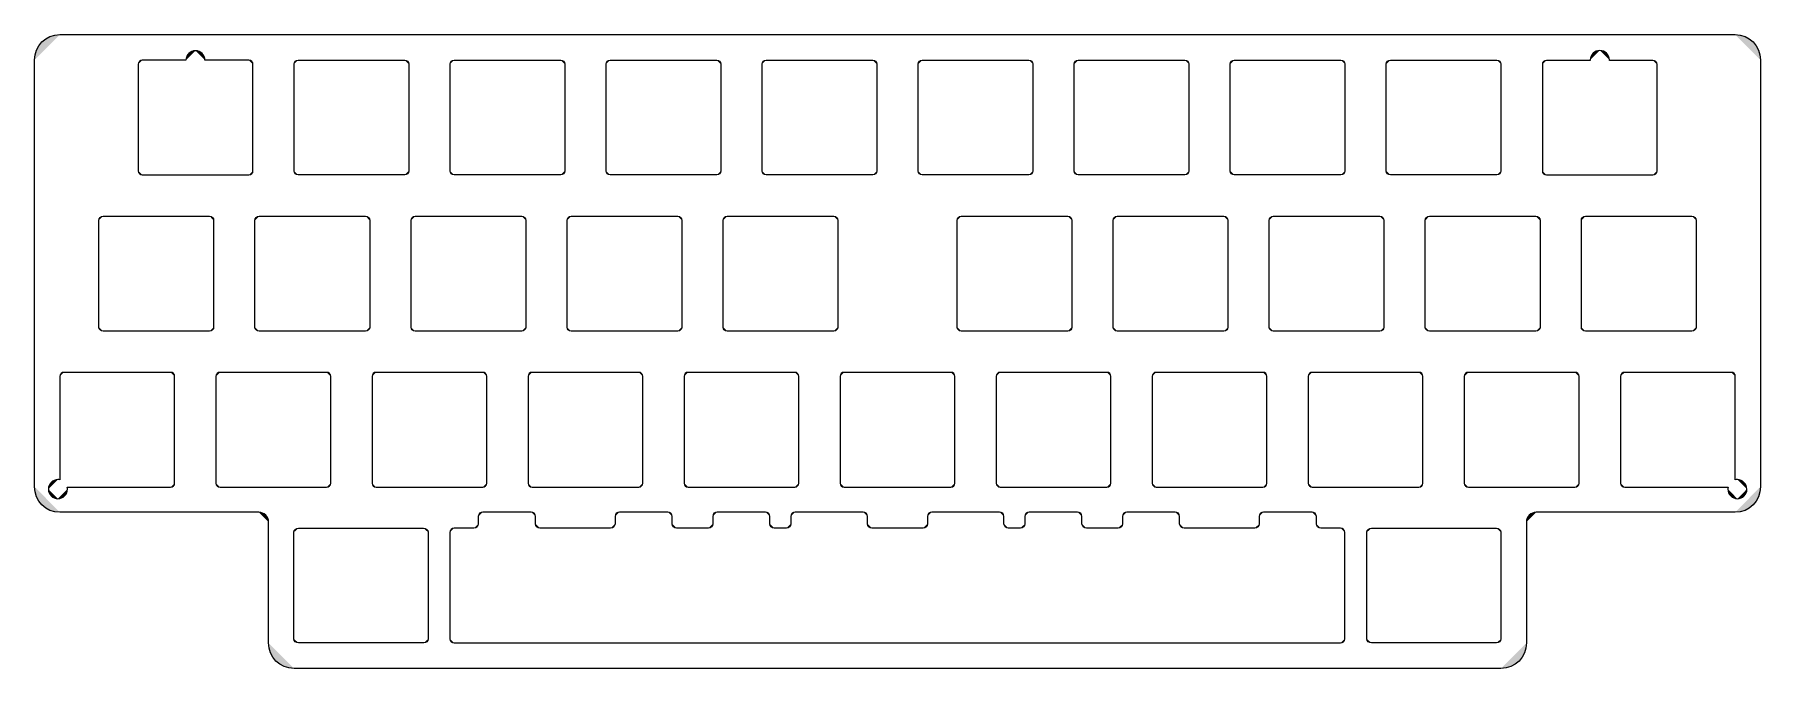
# Model space of a CAD drawing. Extents: x 323 to 1162, y 247 to 324.
# Drawn here: x 323 to 533.6, y 246.9 to 324.2 of the extents above; entities outside this region: 2.
import ezdxf

# ---------------------------------------------------------------- set-up
doc = ezdxf.new("R2010")
doc.units = 0
doc.header["$MEASUREMENT"] = 0
doc.layers.add('Layer 1', color=7, linetype='Continuous', lineweight=0)

# ---------------------------------------------------------------- blocks, each defined once
blk = doc.blocks.new('Block_1')
at = {"layer": 'Layer 1', "true_color": 0x2f2d31, "transparency": 33554687}
h = blk.add_hatch(color=250, dxfattribs=at)
h.dxf.hatch_style = 2
edge = h.paths.add_edge_path()
edge.add_spline(control_points=[(323, 321.07), (323, 322.8), (324.37, 324.17), (326.1, 324.17)], knot_values=[0, 0, 0, 0, 1, 1, 1, 1], degree=3, periodic=0)
edge.add_line((326.1, 324.17), (323, 321.07))
h = blk.add_hatch(color=250, dxfattribs=at)
h.dxf.hatch_style = 2
edge = h.paths.add_edge_path()
edge.add_spline(control_points=[(326.1, 324.17), (326.1, 324.17), (530.53, 324.17), (530.53, 324.17)], knot_values=[0, 0, 0, 0, 1, 1, 1, 1], degree=3, periodic=0)
edge.add_line((530.53, 324.17), (326.1, 324.17))
h = blk.add_hatch(color=250, dxfattribs=at)
h.dxf.hatch_style = 2
edge = h.paths.add_edge_path()
edge.add_spline(control_points=[(530.53, 324.17), (532.26, 324.17), (533.63, 322.8), (533.63, 321.07)], knot_values=[0, 0, 0, 0, 1, 1, 1, 1], degree=3, periodic=0)
edge.add_line((533.63, 321.07), (530.53, 324.17))
h = blk.add_hatch(color=250, dxfattribs=at)
h.dxf.hatch_style = 2
edge = h.paths.add_edge_path()
edge.add_spline(control_points=[(323, 269.02), (323, 269.02), (323, 321.07), (323, 321.07)], knot_values=[0, 0, 0, 0, 1, 1, 1, 1], degree=3, periodic=0)
edge.add_line((323, 321.07), (323, 269.02))
h = blk.add_hatch(color=250, dxfattribs=at)
h.dxf.hatch_style = 2
edge = h.paths.add_edge_path()
edge.add_spline(control_points=[(336.15, 321.03), (335.87, 321.03), (335.66, 320.82), (335.66, 320.54)], knot_values=[0, 0, 0, 0, 1, 1, 1, 1], degree=3, periodic=0)
edge.add_line((335.66, 320.54), (336.15, 321.03))
h = blk.add_hatch(color=250, dxfattribs=at)
h.dxf.hatch_style = 2
edge = h.paths.add_edge_path()
edge.add_spline(control_points=[(335.66, 320.54), (335.66, 320.54), (335.66, 307.56), (335.66, 307.56)], knot_values=[0, 0, 0, 0, 1, 1, 1, 1], degree=3, periodic=0)
edge.add_line((335.66, 307.56), (335.66, 320.54))
h = blk.add_hatch(color=250, dxfattribs=at)
h.dxf.hatch_style = 2
edge = h.paths.add_edge_path()
edge.add_spline(control_points=[(341.48, 321.03), (341.48, 321.03), (336.15, 321.03), (336.15, 321.03)], knot_values=[0, 0, 0, 0, 1, 1, 1, 1], degree=3, periodic=0)
edge.add_line((336.15, 321.03), (341.48, 321.03))
h = blk.add_hatch(color=250, dxfattribs=at)
h.dxf.hatch_style = 2
edge = h.paths.add_edge_path()
edge.add_spline(control_points=[(342.64, 322.2), (342.01, 322.2), (341.48, 321.67), (341.48, 321.03)], knot_values=[0, 0, 0, 0, 1, 1, 1, 1], degree=3, periodic=0)
edge.add_line((341.48, 321.03), (342.64, 322.2))
h = blk.add_hatch(color=250, dxfattribs=at)
h.dxf.hatch_style = 2
edge = h.paths.add_edge_path()
edge.add_spline(control_points=[(343.8, 321.03), (343.8, 321.67), (343.27, 322.2), (342.64, 322.2)], knot_values=[0, 0, 0, 0, 1, 1, 1, 1], degree=3, periodic=0)
edge.add_line((342.64, 322.2), (343.8, 321.03))
h = blk.add_hatch(color=250, dxfattribs=at)
h.dxf.hatch_style = 2
edge = h.paths.add_edge_path()
edge.add_spline(control_points=[(349.16, 321.03), (349.16, 321.03), (343.8, 321.03), (343.8, 321.03)], knot_values=[0, 0, 0, 0, 1, 1, 1, 1], degree=3, periodic=0)
edge.add_line((343.8, 321.03), (349.16, 321.03))
h = blk.add_hatch(color=250, dxfattribs=at)
h.dxf.hatch_style = 2
edge = h.paths.add_edge_path()
edge.add_spline(control_points=[(349.66, 320.54), (349.66, 320.82), (349.45, 321.03), (349.16, 321.03)], knot_values=[0, 0, 0, 0, 1, 1, 1, 1], degree=3, periodic=0)
edge.add_line((349.16, 321.03), (349.66, 320.54))
h = blk.add_hatch(color=250, dxfattribs=at)
h.dxf.hatch_style = 2
edge = h.paths.add_edge_path()
edge.add_spline(control_points=[(349.66, 307.56), (349.66, 307.56), (349.66, 320.54), (349.66, 320.54)], knot_values=[0, 0, 0, 0, 1, 1, 1, 1], degree=3, periodic=0)
edge.add_line((349.66, 320.54), (349.66, 307.56))
h = blk.add_hatch(color=250, dxfattribs=at)
h.dxf.hatch_style = 2
edge = h.paths.add_edge_path()
edge.add_spline(control_points=[(354.67, 320.56), (354.67, 320.84), (354.88, 321.05), (355.16, 321.05)], knot_values=[0, 0, 0, 0, 1, 1, 1, 1], degree=3, periodic=0)
edge.add_line((355.16, 321.05), (354.67, 320.56))
h = blk.add_hatch(color=250, dxfattribs=at)
h.dxf.hatch_style = 2
edge = h.paths.add_edge_path()
edge.add_spline(control_points=[(354.67, 307.55), (354.67, 307.55), (354.67, 320.56), (354.67, 320.56)], knot_values=[0, 0, 0, 0, 1, 1, 1, 1], degree=3, periodic=0)
edge.add_line((354.67, 320.56), (354.67, 307.55))
h = blk.add_hatch(color=250, dxfattribs=at)
h.dxf.hatch_style = 2
edge = h.paths.add_edge_path()
edge.add_spline(control_points=[(355.16, 321.05), (355.16, 321.05), (368.17, 321.05), (368.17, 321.05)], knot_values=[0, 0, 0, 0, 1, 1, 1, 1], degree=3, periodic=0)
edge.add_line((368.17, 321.05), (355.16, 321.05))
h = blk.add_hatch(color=250, dxfattribs=at)
h.dxf.hatch_style = 2
edge = h.paths.add_edge_path()
edge.add_spline(control_points=[(368.17, 321.05), (368.45, 321.05), (368.67, 320.84), (368.67, 320.56)], knot_values=[0, 0, 0, 0, 1, 1, 1, 1], degree=3, periodic=0)
edge.add_line((368.67, 320.56), (368.17, 321.05))
h = blk.add_hatch(color=250, dxfattribs=at)
h.dxf.hatch_style = 2
edge = h.paths.add_edge_path()
edge.add_spline(control_points=[(368.67, 320.56), (368.67, 320.56), (368.67, 307.55), (368.67, 307.55)], knot_values=[0, 0, 0, 0, 1, 1, 1, 1], degree=3, periodic=0)
edge.add_line((368.67, 307.55), (368.67, 320.56))
h = blk.add_hatch(color=250, dxfattribs=at)
h.dxf.hatch_style = 2
edge = h.paths.add_edge_path()
edge.add_spline(control_points=[(373.71, 320.56), (373.71, 320.84), (373.92, 321.05), (374.2, 321.05)], knot_values=[0, 0, 0, 0, 1, 1, 1, 1], degree=3, periodic=0)
edge.add_line((374.2, 321.05), (373.71, 320.56))
h = blk.add_hatch(color=250, dxfattribs=at)
h.dxf.hatch_style = 2
edge = h.paths.add_edge_path()
edge.add_spline(control_points=[(373.71, 307.55), (373.71, 307.55), (373.71, 320.56), (373.71, 320.56)], knot_values=[0, 0, 0, 0, 1, 1, 1, 1], degree=3, periodic=0)
edge.add_line((373.71, 320.56), (373.71, 307.55))
h = blk.add_hatch(color=250, dxfattribs=at)
h.dxf.hatch_style = 2
edge = h.paths.add_edge_path()
edge.add_spline(control_points=[(374.2, 321.05), (374.2, 321.05), (387.21, 321.05), (387.21, 321.05)], knot_values=[0, 0, 0, 0, 1, 1, 1, 1], degree=3, periodic=0)
edge.add_line((387.21, 321.05), (374.2, 321.05))
h = blk.add_hatch(color=250, dxfattribs=at)
h.dxf.hatch_style = 2
edge = h.paths.add_edge_path()
edge.add_spline(control_points=[(387.21, 321.05), (387.5, 321.05), (387.71, 320.84), (387.71, 320.56)], knot_values=[0, 0, 0, 0, 1, 1, 1, 1], degree=3, periodic=0)
edge.add_line((387.71, 320.56), (387.21, 321.05))
h = blk.add_hatch(color=250, dxfattribs=at)
h.dxf.hatch_style = 2
edge = h.paths.add_edge_path()
edge.add_spline(control_points=[(387.71, 320.56), (387.71, 320.56), (387.71, 307.55), (387.71, 307.55)], knot_values=[0, 0, 0, 0, 1, 1, 1, 1], degree=3, periodic=0)
edge.add_line((387.71, 307.55), (387.71, 320.56))
h = blk.add_hatch(color=250, dxfattribs=at)
h.dxf.hatch_style = 2
edge = h.paths.add_edge_path()
edge.add_spline(control_points=[(392.75, 320.56), (392.75, 320.84), (392.96, 321.05), (393.24, 321.05)], knot_values=[0, 0, 0, 0, 1, 1, 1, 1], degree=3, periodic=0)
edge.add_line((393.24, 321.05), (392.75, 320.56))
h = blk.add_hatch(color=250, dxfattribs=at)
h.dxf.hatch_style = 2
edge = h.paths.add_edge_path()
edge.add_spline(control_points=[(392.75, 307.55), (392.75, 307.55), (392.75, 320.56), (392.75, 320.56)], knot_values=[0, 0, 0, 0, 1, 1, 1, 1], degree=3, periodic=0)
edge.add_line((392.75, 320.56), (392.75, 307.55))
h = blk.add_hatch(color=250, dxfattribs=at)
h.dxf.hatch_style = 2
edge = h.paths.add_edge_path()
edge.add_spline(control_points=[(393.24, 321.05), (393.24, 321.05), (406.26, 321.05), (406.26, 321.05)], knot_values=[0, 0, 0, 0, 1, 1, 1, 1], degree=3, periodic=0)
edge.add_line((406.26, 321.05), (393.24, 321.05))
h = blk.add_hatch(color=250, dxfattribs=at)
h.dxf.hatch_style = 2
edge = h.paths.add_edge_path()
edge.add_spline(control_points=[(406.26, 321.05), (406.54, 321.05), (406.75, 320.84), (406.75, 320.56)], knot_values=[0, 0, 0, 0, 1, 1, 1, 1], degree=3, periodic=0)
edge.add_line((406.75, 320.56), (406.26, 321.05))
h = blk.add_hatch(color=250, dxfattribs=at)
h.dxf.hatch_style = 2
edge = h.paths.add_edge_path()
edge.add_spline(control_points=[(406.75, 320.56), (406.75, 320.56), (406.75, 307.55), (406.75, 307.55)], knot_values=[0, 0, 0, 0, 1, 1, 1, 1], degree=3, periodic=0)
edge.add_line((406.75, 307.55), (406.75, 320.56))
h = blk.add_hatch(color=250, dxfattribs=at)
h.dxf.hatch_style = 2
edge = h.paths.add_edge_path()
edge.add_spline(control_points=[(411.79, 320.56), (411.79, 320.84), (412, 321.05), (412.29, 321.05)], knot_values=[0, 0, 0, 0, 1, 1, 1, 1], degree=3, periodic=0)
edge.add_line((412.29, 321.05), (411.79, 320.56))
h = blk.add_hatch(color=250, dxfattribs=at)
h.dxf.hatch_style = 2
edge = h.paths.add_edge_path()
edge.add_spline(control_points=[(411.79, 307.55), (411.79, 307.55), (411.79, 320.56), (411.79, 320.56)], knot_values=[0, 0, 0, 0, 1, 1, 1, 1], degree=3, periodic=0)
edge.add_line((411.79, 320.56), (411.79, 307.55))
h = blk.add_hatch(color=250, dxfattribs=at)
h.dxf.hatch_style = 2
edge = h.paths.add_edge_path()
edge.add_spline(control_points=[(412.29, 321.05), (412.29, 321.05), (425.3, 321.05), (425.3, 321.05)], knot_values=[0, 0, 0, 0, 1, 1, 1, 1], degree=3, periodic=0)
edge.add_line((425.3, 321.05), (412.29, 321.05))
h = blk.add_hatch(color=250, dxfattribs=at)
h.dxf.hatch_style = 2
edge = h.paths.add_edge_path()
edge.add_spline(control_points=[(425.3, 321.05), (425.58, 321.05), (425.79, 320.84), (425.79, 320.56)], knot_values=[0, 0, 0, 0, 1, 1, 1, 1], degree=3, periodic=0)
edge.add_line((425.79, 320.56), (425.3, 321.05))
h = blk.add_hatch(color=250, dxfattribs=at)
h.dxf.hatch_style = 2
edge = h.paths.add_edge_path()
edge.add_spline(control_points=[(425.79, 320.56), (425.79, 320.56), (425.79, 307.55), (425.79, 307.55)], knot_values=[0, 0, 0, 0, 1, 1, 1, 1], degree=3, periodic=0)
edge.add_line((425.79, 307.55), (425.79, 320.56))
h = blk.add_hatch(color=250, dxfattribs=at)
h.dxf.hatch_style = 2
edge = h.paths.add_edge_path()
edge.add_spline(control_points=[(430.84, 320.56), (430.84, 320.84), (431.05, 321.05), (431.33, 321.05)], knot_values=[0, 0, 0, 0, 1, 1, 1, 1], degree=3, periodic=0)
edge.add_line((431.33, 321.05), (430.84, 320.56))
h = blk.add_hatch(color=250, dxfattribs=at)
h.dxf.hatch_style = 2
edge = h.paths.add_edge_path()
edge.add_spline(control_points=[(430.84, 307.55), (430.84, 307.55), (430.84, 320.56), (430.84, 320.56)], knot_values=[0, 0, 0, 0, 1, 1, 1, 1], degree=3, periodic=0)
edge.add_line((430.84, 320.56), (430.84, 307.55))
h = blk.add_hatch(color=250, dxfattribs=at)
h.dxf.hatch_style = 2
edge = h.paths.add_edge_path()
edge.add_spline(control_points=[(431.33, 321.05), (431.33, 321.05), (444.34, 321.05), (444.34, 321.05)], knot_values=[0, 0, 0, 0, 1, 1, 1, 1], degree=3, periodic=0)
edge.add_line((444.34, 321.05), (431.33, 321.05))
h = blk.add_hatch(color=250, dxfattribs=at)
h.dxf.hatch_style = 2
edge = h.paths.add_edge_path()
edge.add_spline(control_points=[(444.34, 321.05), (444.62, 321.05), (444.84, 320.84), (444.84, 320.56)], knot_values=[0, 0, 0, 0, 1, 1, 1, 1], degree=3, periodic=0)
edge.add_line((444.84, 320.56), (444.34, 321.05))
h = blk.add_hatch(color=250, dxfattribs=at)
h.dxf.hatch_style = 2
edge = h.paths.add_edge_path()
edge.add_spline(control_points=[(444.84, 320.56), (444.84, 320.56), (444.84, 307.55), (444.84, 307.55)], knot_values=[0, 0, 0, 0, 1, 1, 1, 1], degree=3, periodic=0)
edge.add_line((444.84, 307.55), (444.84, 320.56))
h = blk.add_hatch(color=250, dxfattribs=at)
h.dxf.hatch_style = 2
edge = h.paths.add_edge_path()
edge.add_spline(control_points=[(449.88, 320.56), (449.88, 320.84), (450.09, 321.05), (450.37, 321.05)], knot_values=[0, 0, 0, 0, 1, 1, 1, 1], degree=3, periodic=0)
edge.add_line((450.37, 321.05), (449.88, 320.56))
h = blk.add_hatch(color=250, dxfattribs=at)
h.dxf.hatch_style = 2
edge = h.paths.add_edge_path()
edge.add_spline(control_points=[(449.88, 307.55), (449.88, 307.55), (449.88, 320.56), (449.88, 320.56)], knot_values=[0, 0, 0, 0, 1, 1, 1, 1], degree=3, periodic=0)
edge.add_line((449.88, 320.56), (449.88, 307.55))
h = blk.add_hatch(color=250, dxfattribs=at)
h.dxf.hatch_style = 2
edge = h.paths.add_edge_path()
edge.add_spline(control_points=[(450.37, 321.05), (450.37, 321.05), (463.39, 321.05), (463.39, 321.05)], knot_values=[0, 0, 0, 0, 1, 1, 1, 1], degree=3, periodic=0)
edge.add_line((463.39, 321.05), (450.37, 321.05))
h = blk.add_hatch(color=250, dxfattribs=at)
h.dxf.hatch_style = 2
edge = h.paths.add_edge_path()
edge.add_spline(control_points=[(463.39, 321.05), (463.67, 321.05), (463.88, 320.84), (463.88, 320.56)], knot_values=[0, 0, 0, 0, 1, 1, 1, 1], degree=3, periodic=0)
edge.add_line((463.88, 320.56), (463.39, 321.05))
h = blk.add_hatch(color=250, dxfattribs=at)
h.dxf.hatch_style = 2
edge = h.paths.add_edge_path()
edge.add_spline(control_points=[(463.88, 320.56), (463.88, 320.56), (463.88, 307.55), (463.88, 307.55)], knot_values=[0, 0, 0, 0, 1, 1, 1, 1], degree=3, periodic=0)
edge.add_line((463.88, 307.55), (463.88, 320.56))
h = blk.add_hatch(color=250, dxfattribs=at)
h.dxf.hatch_style = 2
edge = h.paths.add_edge_path()
edge.add_spline(control_points=[(487.96, 320.56), (487.96, 320.84), (488.18, 321.05), (488.46, 321.05)], knot_values=[0, 0, 0, 0, 1, 1, 1, 1], degree=3, periodic=0)
edge.add_line((488.46, 321.05), (487.96, 320.56))
h = blk.add_hatch(color=250, dxfattribs=at)
h.dxf.hatch_style = 2
edge = h.paths.add_edge_path()
edge.add_spline(control_points=[(487.96, 307.55), (487.96, 307.55), (487.96, 320.56), (487.96, 320.56)], knot_values=[0, 0, 0, 0, 1, 1, 1, 1], degree=3, periodic=0)
edge.add_line((487.96, 320.56), (487.96, 307.55))
h = blk.add_hatch(color=250, dxfattribs=at)
h.dxf.hatch_style = 2
edge = h.paths.add_edge_path()
edge.add_spline(control_points=[(488.46, 321.05), (488.46, 321.05), (501.47, 321.05), (501.47, 321.05)], knot_values=[0, 0, 0, 0, 1, 1, 1, 1], degree=3, periodic=0)
edge.add_line((501.47, 321.05), (488.46, 321.05))
h = blk.add_hatch(color=250, dxfattribs=at)
h.dxf.hatch_style = 2
edge = h.paths.add_edge_path()
edge.add_spline(control_points=[(501.47, 321.05), (501.75, 321.05), (501.96, 320.84), (501.96, 320.56)], knot_values=[0, 0, 0, 0, 1, 1, 1, 1], degree=3, periodic=0)
edge.add_line((501.96, 320.56), (501.47, 321.05))
h = blk.add_hatch(color=250, dxfattribs=at)
h.dxf.hatch_style = 2
edge = h.paths.add_edge_path()
edge.add_spline(control_points=[(501.96, 320.56), (501.96, 320.56), (501.96, 307.55), (501.96, 307.55)], knot_values=[0, 0, 0, 0, 1, 1, 1, 1], degree=3, periodic=0)
edge.add_line((501.96, 307.55), (501.96, 320.56))
h = blk.add_hatch(color=250, dxfattribs=at)
h.dxf.hatch_style = 2
edge = h.paths.add_edge_path()
edge.add_spline(control_points=[(507.5, 321.02), (507.22, 321.02), (507.01, 320.8), (507.01, 320.52)], knot_values=[0, 0, 0, 0, 1, 1, 1, 1], degree=3, periodic=0)
edge.add_line((507.01, 320.52), (507.5, 321.02))
h = blk.add_hatch(color=250, dxfattribs=at)
h.dxf.hatch_style = 2
edge = h.paths.add_edge_path()
edge.add_spline(control_points=[(507.01, 320.52), (507.01, 320.52), (507.01, 307.54), (507.01, 307.54)], knot_values=[0, 0, 0, 0, 1, 1, 1, 1], degree=3, periodic=0)
edge.add_line((507.01, 307.54), (507.01, 320.52))
h = blk.add_hatch(color=250, dxfattribs=at)
h.dxf.hatch_style = 2
edge = h.paths.add_edge_path()
edge.add_spline(control_points=[(512.86, 321.02), (512.86, 321.02), (507.5, 321.02), (507.5, 321.02)], knot_values=[0, 0, 0, 0, 1, 1, 1, 1], degree=3, periodic=0)
edge.add_line((507.5, 321.02), (512.86, 321.02))
h = blk.add_hatch(color=250, dxfattribs=at)
h.dxf.hatch_style = 2
edge = h.paths.add_edge_path()
edge.add_spline(control_points=[(514.03, 322.23), (513.39, 322.23), (512.86, 321.7), (512.86, 321.07)], knot_values=[0, 0, 0, 0, 1, 1, 1, 1], degree=3, periodic=0)
edge.add_line((512.86, 321.07), (514.03, 322.23))
h = blk.add_hatch(color=250, dxfattribs=at)
h.dxf.hatch_style = 2
edge = h.paths.add_edge_path()
edge.add_spline(control_points=[(512.86, 321.05), (512.86, 321.05), (512.86, 321.02), (512.86, 321.02)], knot_values=[0, 0, 0, 0, 1, 1, 1, 1], degree=3, periodic=0)
edge.add_line((512.86, 321.02), (512.86, 321.05))
h = blk.add_hatch(color=250, dxfattribs=at)
h.dxf.hatch_style = 2
edge = h.paths.add_edge_path()
edge.add_spline(control_points=[(515.19, 321.07), (515.19, 321.7), (514.66, 322.23), (514.03, 322.23)], knot_values=[0, 0, 0, 0, 1, 1, 1, 1], degree=3, periodic=0)
edge.add_line((514.03, 322.23), (515.19, 321.07))
h = blk.add_hatch(color=250, dxfattribs=at)
h.dxf.hatch_style = 2
edge = h.paths.add_edge_path()
edge.add_spline(control_points=[(515.19, 321.02), (515.19, 321.02), (515.19, 321.05), (515.19, 321.05)], knot_values=[0, 0, 0, 0, 1, 1, 1, 1], degree=3, periodic=0)
edge.add_line((515.19, 321.05), (515.19, 321.02))
h = blk.add_hatch(color=250, dxfattribs=at)
h.dxf.hatch_style = 2
edge = h.paths.add_edge_path()
edge.add_spline(control_points=[(520.51, 321.02), (520.51, 321.02), (515.19, 321.02), (515.19, 321.02)], knot_values=[0, 0, 0, 0, 1, 1, 1, 1], degree=3, periodic=0)
edge.add_line((515.19, 321.02), (520.51, 321.02))
h = blk.add_hatch(color=250, dxfattribs=at)
h.dxf.hatch_style = 2
edge = h.paths.add_edge_path()
edge.add_spline(control_points=[(521.01, 320.52), (521.01, 320.8), (520.8, 321.02), (520.51, 321.02)], knot_values=[0, 0, 0, 0, 1, 1, 1, 1], degree=3, periodic=0)
edge.add_line((520.51, 321.02), (521.01, 320.52))
h = blk.add_hatch(color=250, dxfattribs=at)
h.dxf.hatch_style = 2
edge = h.paths.add_edge_path()
edge.add_spline(control_points=[(521.01, 307.54), (521.01, 307.54), (521.01, 320.52), (521.01, 320.52)], knot_values=[0, 0, 0, 0, 1, 1, 1, 1], degree=3, periodic=0)
edge.add_line((521.01, 320.52), (521.01, 307.54))
h = blk.add_hatch(color=250, dxfattribs=at)
h.dxf.hatch_style = 2
edge = h.paths.add_edge_path()
edge.add_spline(control_points=[(533.63, 321.07), (533.63, 321.07), (533.63, 269.02), (533.63, 269.02)], knot_values=[0, 0, 0, 0, 1, 1, 1, 1], degree=3, periodic=0)
edge.add_line((533.63, 269.02), (533.63, 321.07))
h = blk.add_hatch(color=250, dxfattribs=at)
h.dxf.hatch_style = 2
edge = h.paths.add_edge_path()
edge.add_spline(control_points=[(335.66, 307.56), (335.66, 307.28), (335.87, 307.07), (336.15, 307.07)], knot_values=[0, 0, 0, 0, 1, 1, 1, 1], degree=3, periodic=0)
edge.add_line((336.15, 307.07), (335.66, 307.56))
h = blk.add_hatch(color=250, dxfattribs=at)
h.dxf.hatch_style = 2
edge = h.paths.add_edge_path()
edge.add_spline(control_points=[(349.16, 307.07), (349.45, 307.07), (349.66, 307.28), (349.66, 307.56)], knot_values=[0, 0, 0, 0, 1, 1, 1, 1], degree=3, periodic=0)
edge.add_line((349.66, 307.56), (349.16, 307.07))
h = blk.add_hatch(color=250, dxfattribs=at)
h.dxf.hatch_style = 2
edge = h.paths.add_edge_path()
edge.add_spline(control_points=[(355.16, 307.05), (354.88, 307.05), (354.67, 307.26), (354.67, 307.55)], knot_values=[0, 0, 0, 0, 1, 1, 1, 1], degree=3, periodic=0)
edge.add_line((354.67, 307.55), (355.16, 307.05))
h = blk.add_hatch(color=250, dxfattribs=at)
h.dxf.hatch_style = 2
edge = h.paths.add_edge_path()
edge.add_spline(control_points=[(368.67, 307.55), (368.67, 307.26), (368.45, 307.05), (368.17, 307.05)], knot_values=[0, 0, 0, 0, 1, 1, 1, 1], degree=3, periodic=0)
edge.add_line((368.17, 307.05), (368.67, 307.55))
h = blk.add_hatch(color=250, dxfattribs=at)
h.dxf.hatch_style = 2
edge = h.paths.add_edge_path()
edge.add_spline(control_points=[(374.2, 307.05), (373.92, 307.05), (373.71, 307.26), (373.71, 307.55)], knot_values=[0, 0, 0, 0, 1, 1, 1, 1], degree=3, periodic=0)
edge.add_line((373.71, 307.55), (374.2, 307.05))
h = blk.add_hatch(color=250, dxfattribs=at)
h.dxf.hatch_style = 2
edge = h.paths.add_edge_path()
edge.add_spline(control_points=[(387.71, 307.55), (387.71, 307.26), (387.5, 307.05), (387.21, 307.05)], knot_values=[0, 0, 0, 0, 1, 1, 1, 1], degree=3, periodic=0)
edge.add_line((387.21, 307.05), (387.71, 307.55))
h = blk.add_hatch(color=250, dxfattribs=at)
h.dxf.hatch_style = 2
edge = h.paths.add_edge_path()
edge.add_spline(control_points=[(393.24, 307.05), (392.96, 307.05), (392.75, 307.26), (392.75, 307.55)], knot_values=[0, 0, 0, 0, 1, 1, 1, 1], degree=3, periodic=0)
edge.add_line((392.75, 307.55), (393.24, 307.05))
h = blk.add_hatch(color=250, dxfattribs=at)
h.dxf.hatch_style = 2
edge = h.paths.add_edge_path()
edge.add_spline(control_points=[(406.75, 307.55), (406.75, 307.26), (406.54, 307.05), (406.26, 307.05)], knot_values=[0, 0, 0, 0, 1, 1, 1, 1], degree=3, periodic=0)
edge.add_line((406.26, 307.05), (406.75, 307.55))
h = blk.add_hatch(color=250, dxfattribs=at)
h.dxf.hatch_style = 2
edge = h.paths.add_edge_path()
edge.add_spline(control_points=[(412.29, 307.05), (412, 307.05), (411.79, 307.26), (411.79, 307.55)], knot_values=[0, 0, 0, 0, 1, 1, 1, 1], degree=3, periodic=0)
edge.add_line((411.79, 307.55), (412.29, 307.05))
h = blk.add_hatch(color=250, dxfattribs=at)
h.dxf.hatch_style = 2
edge = h.paths.add_edge_path()
edge.add_spline(control_points=[(425.79, 307.55), (425.79, 307.26), (425.58, 307.05), (425.3, 307.05)], knot_values=[0, 0, 0, 0, 1, 1, 1, 1], degree=3, periodic=0)
edge.add_line((425.3, 307.05), (425.79, 307.55))
h = blk.add_hatch(color=250, dxfattribs=at)
h.dxf.hatch_style = 2
edge = h.paths.add_edge_path()
edge.add_spline(control_points=[(431.33, 307.05), (431.05, 307.05), (430.84, 307.26), (430.84, 307.55)], knot_values=[0, 0, 0, 0, 1, 1, 1, 1], degree=3, periodic=0)
edge.add_line((430.84, 307.55), (431.33, 307.05))
h = blk.add_hatch(color=250, dxfattribs=at)
h.dxf.hatch_style = 2
edge = h.paths.add_edge_path()
edge.add_spline(control_points=[(444.84, 307.55), (444.84, 307.26), (444.62, 307.05), (444.34, 307.05)], knot_values=[0, 0, 0, 0, 1, 1, 1, 1], degree=3, periodic=0)
edge.add_line((444.34, 307.05), (444.84, 307.55))
h = blk.add_hatch(color=250, dxfattribs=at)
h.dxf.hatch_style = 2
edge = h.paths.add_edge_path()
edge.add_spline(control_points=[(450.37, 307.05), (450.09, 307.05), (449.88, 307.26), (449.88, 307.55)], knot_values=[0, 0, 0, 0, 1, 1, 1, 1], degree=3, periodic=0)
edge.add_line((449.88, 307.55), (450.37, 307.05))
h = blk.add_hatch(color=250, dxfattribs=at)
h.dxf.hatch_style = 2
edge = h.paths.add_edge_path()
edge.add_spline(control_points=[(463.88, 307.55), (463.88, 307.26), (463.67, 307.05), (463.39, 307.05)], knot_values=[0, 0, 0, 0, 1, 1, 1, 1], degree=3, periodic=0)
edge.add_line((463.39, 307.05), (463.88, 307.55))
h = blk.add_hatch(color=250, dxfattribs=at)
h.dxf.hatch_style = 2
edge = h.paths.add_edge_path()
edge.add_spline(control_points=[(488.46, 307.05), (488.18, 307.05), (487.96, 307.26), (487.96, 307.55)], knot_values=[0, 0, 0, 0, 1, 1, 1, 1], degree=3, periodic=0)
edge.add_line((487.96, 307.55), (488.46, 307.05))
h = blk.add_hatch(color=250, dxfattribs=at)
h.dxf.hatch_style = 2
edge = h.paths.add_edge_path()
edge.add_spline(control_points=[(501.96, 307.55), (501.96, 307.26), (501.75, 307.05), (501.47, 307.05)], knot_values=[0, 0, 0, 0, 1, 1, 1, 1], degree=3, periodic=0)
edge.add_line((501.47, 307.05), (501.96, 307.55))
h = blk.add_hatch(color=250, dxfattribs=at)
h.dxf.hatch_style = 2
edge = h.paths.add_edge_path()
edge.add_spline(control_points=[(507.01, 307.54), (507.01, 307.26), (507.22, 307.05), (507.5, 307.05)], knot_values=[0, 0, 0, 0, 1, 1, 1, 1], degree=3, periodic=0)
edge.add_line((507.5, 307.05), (507.01, 307.54))
h = blk.add_hatch(color=250, dxfattribs=at)
h.dxf.hatch_style = 2
edge = h.paths.add_edge_path()
edge.add_spline(control_points=[(520.51, 307.05), (520.8, 307.05), (521.01, 307.26), (521.01, 307.54)], knot_values=[0, 0, 0, 0, 1, 1, 1, 1], degree=3, periodic=0)
edge.add_line((521.01, 307.54), (520.51, 307.05))
h = blk.add_hatch(color=250, dxfattribs=at)
h.dxf.hatch_style = 2
edge = h.paths.add_edge_path()
edge.add_spline(control_points=[(336.15, 307.07), (336.15, 307.07), (349.16, 307.07), (349.16, 307.07)], knot_values=[0, 0, 0, 0, 1, 1, 1, 1], degree=3, periodic=0)
edge.add_line((349.16, 307.07), (336.15, 307.07))
h = blk.add_hatch(color=250, dxfattribs=at)
h.dxf.hatch_style = 2
edge = h.paths.add_edge_path()
edge.add_spline(control_points=[(368.17, 307.05), (368.17, 307.05), (355.16, 307.05), (355.16, 307.05)], knot_values=[0, 0, 0, 0, 1, 1, 1, 1], degree=3, periodic=0)
edge.add_line((355.16, 307.05), (368.17, 307.05))
h = blk.add_hatch(color=250, dxfattribs=at)
h.dxf.hatch_style = 2
edge = h.paths.add_edge_path()
edge.add_spline(control_points=[(387.21, 307.05), (387.21, 307.05), (374.2, 307.05), (374.2, 307.05)], knot_values=[0, 0, 0, 0, 1, 1, 1, 1], degree=3, periodic=0)
edge.add_line((374.2, 307.05), (387.21, 307.05))
h = blk.add_hatch(color=250, dxfattribs=at)
h.dxf.hatch_style = 2
edge = h.paths.add_edge_path()
edge.add_spline(control_points=[(406.26, 307.05), (406.26, 307.05), (393.24, 307.05), (393.24, 307.05)], knot_values=[0, 0, 0, 0, 1, 1, 1, 1], degree=3, periodic=0)
edge.add_line((393.24, 307.05), (406.26, 307.05))
h = blk.add_hatch(color=250, dxfattribs=at)
h.dxf.hatch_style = 2
edge = h.paths.add_edge_path()
edge.add_spline(control_points=[(425.3, 307.05), (425.3, 307.05), (412.29, 307.05), (412.29, 307.05)], knot_values=[0, 0, 0, 0, 1, 1, 1, 1], degree=3, periodic=0)
edge.add_line((412.29, 307.05), (425.3, 307.05))
h = blk.add_hatch(color=250, dxfattribs=at)
h.dxf.hatch_style = 2
edge = h.paths.add_edge_path()
edge.add_spline(control_points=[(444.34, 307.05), (444.34, 307.05), (431.33, 307.05), (431.33, 307.05)], knot_values=[0, 0, 0, 0, 1, 1, 1, 1], degree=3, periodic=0)
edge.add_line((431.33, 307.05), (444.34, 307.05))
h = blk.add_hatch(color=250, dxfattribs=at)
h.dxf.hatch_style = 2
edge = h.paths.add_edge_path()
edge.add_spline(control_points=[(463.39, 307.05), (463.39, 307.05), (450.37, 307.05), (450.37, 307.05)], knot_values=[0, 0, 0, 0, 1, 1, 1, 1], degree=3, periodic=0)
edge.add_line((450.37, 307.05), (463.39, 307.05))
h = blk.add_hatch(color=250, dxfattribs=at)
h.dxf.hatch_style = 2
edge = h.paths.add_edge_path()
edge.add_spline(control_points=[(501.47, 307.05), (501.47, 307.05), (488.46, 307.05), (488.46, 307.05)], knot_values=[0, 0, 0, 0, 1, 1, 1, 1], degree=3, periodic=0)
edge.add_line((488.46, 307.05), (501.47, 307.05))
h = blk.add_hatch(color=250, dxfattribs=at)
h.dxf.hatch_style = 2
edge = h.paths.add_edge_path()
edge.add_spline(control_points=[(507.5, 307.05), (507.5, 307.05), (520.51, 307.05), (520.51, 307.05)], knot_values=[0, 0, 0, 0, 1, 1, 1, 1], degree=3, periodic=0)
edge.add_line((520.51, 307.05), (507.5, 307.05))
h = blk.add_hatch(color=250, dxfattribs=at)
h.dxf.hatch_style = 2
edge = h.paths.add_edge_path()
edge.add_spline(control_points=[(330.86, 301.51), (330.86, 301.8), (331.07, 302.01), (331.36, 302.01)], knot_values=[0, 0, 0, 0, 1, 1, 1, 1], degree=3, periodic=0)
edge.add_line((331.36, 302.01), (330.86, 301.51))
h = blk.add_hatch(color=250, dxfattribs=at)
h.dxf.hatch_style = 2
edge = h.paths.add_edge_path()
edge.add_spline(control_points=[(330.86, 288.5), (330.86, 288.5), (330.86, 301.51), (330.86, 301.51)], knot_values=[0, 0, 0, 0, 1, 1, 1, 1], degree=3, periodic=0)
edge.add_line((330.86, 301.51), (330.86, 288.5))
h = blk.add_hatch(color=250, dxfattribs=at)
h.dxf.hatch_style = 2
edge = h.paths.add_edge_path()
edge.add_spline(control_points=[(331.36, 302.01), (331.36, 302.01), (344.37, 302.01), (344.37, 302.01)], knot_values=[0, 0, 0, 0, 1, 1, 1, 1], degree=3, periodic=0)
edge.add_line((344.37, 302.01), (331.36, 302.01))
h = blk.add_hatch(color=250, dxfattribs=at)
h.dxf.hatch_style = 2
edge = h.paths.add_edge_path()
edge.add_spline(control_points=[(344.37, 302.01), (344.65, 302.01), (344.86, 301.8), (344.86, 301.51)], knot_values=[0, 0, 0, 0, 1, 1, 1, 1], degree=3, periodic=0)
edge.add_line((344.86, 301.51), (344.37, 302.01))
h = blk.add_hatch(color=250, dxfattribs=at)
h.dxf.hatch_style = 2
edge = h.paths.add_edge_path()
edge.add_spline(control_points=[(344.86, 301.51), (344.86, 301.51), (344.86, 288.5), (344.86, 288.5)], knot_values=[0, 0, 0, 0, 1, 1, 1, 1], degree=3, periodic=0)
edge.add_line((344.86, 288.5), (344.86, 301.51))
h = blk.add_hatch(color=250, dxfattribs=at)
h.dxf.hatch_style = 2
edge = h.paths.add_edge_path()
edge.add_spline(control_points=[(349.9, 301.51), (349.9, 301.8), (350.12, 302.01), (350.4, 302.01)], knot_values=[0, 0, 0, 0, 1, 1, 1, 1], degree=3, periodic=0)
edge.add_line((350.4, 302.01), (349.9, 301.51))
h = blk.add_hatch(color=250, dxfattribs=at)
h.dxf.hatch_style = 2
edge = h.paths.add_edge_path()
edge.add_spline(control_points=[(349.9, 288.5), (349.9, 288.5), (349.9, 301.51), (349.9, 301.51)], knot_values=[0, 0, 0, 0, 1, 1, 1, 1], degree=3, periodic=0)
edge.add_line((349.9, 301.51), (349.9, 288.5))
h = blk.add_hatch(color=250, dxfattribs=at)
h.dxf.hatch_style = 2
edge = h.paths.add_edge_path()
edge.add_spline(control_points=[(350.4, 302.01), (350.4, 302.01), (363.41, 302.01), (363.41, 302.01)], knot_values=[0, 0, 0, 0, 1, 1, 1, 1], degree=3, periodic=0)
edge.add_line((363.41, 302.01), (350.4, 302.01))
h = blk.add_hatch(color=250, dxfattribs=at)
h.dxf.hatch_style = 2
edge = h.paths.add_edge_path()
edge.add_spline(control_points=[(363.41, 302.01), (363.69, 302.01), (363.9, 301.8), (363.9, 301.51)], knot_values=[0, 0, 0, 0, 1, 1, 1, 1], degree=3, periodic=0)
edge.add_line((363.9, 301.51), (363.41, 302.01))
h = blk.add_hatch(color=250, dxfattribs=at)
h.dxf.hatch_style = 2
edge = h.paths.add_edge_path()
edge.add_spline(control_points=[(363.9, 301.51), (363.9, 301.51), (363.9, 288.5), (363.9, 288.5)], knot_values=[0, 0, 0, 0, 1, 1, 1, 1], degree=3, periodic=0)
edge.add_line((363.9, 288.5), (363.9, 301.51))
h = blk.add_hatch(color=250, dxfattribs=at)
h.dxf.hatch_style = 2
edge = h.paths.add_edge_path()
edge.add_spline(control_points=[(368.95, 301.51), (368.95, 301.8), (369.16, 302.01), (369.44, 302.01)], knot_values=[0, 0, 0, 0, 1, 1, 1, 1], degree=3, periodic=0)
edge.add_line((369.44, 302.01), (368.95, 301.51))
h = blk.add_hatch(color=250, dxfattribs=at)
h.dxf.hatch_style = 2
edge = h.paths.add_edge_path()
edge.add_spline(control_points=[(368.95, 288.5), (368.95, 288.5), (368.95, 301.51), (368.95, 301.51)], knot_values=[0, 0, 0, 0, 1, 1, 1, 1], degree=3, periodic=0)
edge.add_line((368.95, 301.51), (368.95, 288.5))
h = blk.add_hatch(color=250, dxfattribs=at)
h.dxf.hatch_style = 2
edge = h.paths.add_edge_path()
edge.add_spline(control_points=[(369.44, 302.01), (369.44, 302.01), (382.45, 302.01), (382.45, 302.01)], knot_values=[0, 0, 0, 0, 1, 1, 1, 1], degree=3, periodic=0)
edge.add_line((382.45, 302.01), (369.44, 302.01))
h = blk.add_hatch(color=250, dxfattribs=at)
h.dxf.hatch_style = 2
edge = h.paths.add_edge_path()
edge.add_spline(control_points=[(382.45, 302.01), (382.73, 302.01), (382.95, 301.8), (382.95, 301.51)], knot_values=[0, 0, 0, 0, 1, 1, 1, 1], degree=3, periodic=0)
edge.add_line((382.95, 301.51), (382.45, 302.01))
h = blk.add_hatch(color=250, dxfattribs=at)
h.dxf.hatch_style = 2
edge = h.paths.add_edge_path()
edge.add_spline(control_points=[(382.95, 301.51), (382.95, 301.51), (382.95, 288.5), (382.95, 288.5)], knot_values=[0, 0, 0, 0, 1, 1, 1, 1], degree=3, periodic=0)
edge.add_line((382.95, 288.5), (382.95, 301.51))
h = blk.add_hatch(color=250, dxfattribs=at)
h.dxf.hatch_style = 2
edge = h.paths.add_edge_path()
edge.add_spline(control_points=[(387.99, 301.51), (387.99, 301.8), (388.2, 302.01), (388.48, 302.01)], knot_values=[0, 0, 0, 0, 1, 1, 1, 1], degree=3, periodic=0)
edge.add_line((388.48, 302.01), (387.99, 301.51))
h = blk.add_hatch(color=250, dxfattribs=at)
h.dxf.hatch_style = 2
edge = h.paths.add_edge_path()
edge.add_spline(control_points=[(387.99, 288.5), (387.99, 288.5), (387.99, 301.51), (387.99, 301.51)], knot_values=[0, 0, 0, 0, 1, 1, 1, 1], degree=3, periodic=0)
edge.add_line((387.99, 301.51), (387.99, 288.5))
h = blk.add_hatch(color=250, dxfattribs=at)
h.dxf.hatch_style = 2
edge = h.paths.add_edge_path()
edge.add_spline(control_points=[(388.48, 302.01), (388.48, 302.01), (401.49, 302.01), (401.49, 302.01)], knot_values=[0, 0, 0, 0, 1, 1, 1, 1], degree=3, periodic=0)
edge.add_line((401.49, 302.01), (388.48, 302.01))
h = blk.add_hatch(color=250, dxfattribs=at)
h.dxf.hatch_style = 2
edge = h.paths.add_edge_path()
edge.add_spline(control_points=[(401.49, 302.01), (401.78, 302.01), (401.99, 301.8), (401.99, 301.51)], knot_values=[0, 0, 0, 0, 1, 1, 1, 1], degree=3, periodic=0)
edge.add_line((401.99, 301.51), (401.49, 302.01))
h = blk.add_hatch(color=250, dxfattribs=at)
h.dxf.hatch_style = 2
edge = h.paths.add_edge_path()
edge.add_spline(control_points=[(401.99, 301.51), (401.99, 301.51), (401.99, 288.5), (401.99, 288.5)], knot_values=[0, 0, 0, 0, 1, 1, 1, 1], degree=3, periodic=0)
edge.add_line((401.99, 288.5), (401.99, 301.51))
h = blk.add_hatch(color=250, dxfattribs=at)
h.dxf.hatch_style = 2
edge = h.paths.add_edge_path()
edge.add_spline(control_points=[(407.03, 301.51), (407.03, 301.8), (407.24, 302.01), (407.53, 302.01)], knot_values=[0, 0, 0, 0, 1, 1, 1, 1], degree=3, periodic=0)
edge.add_line((407.53, 302.01), (407.03, 301.51))
h = blk.add_hatch(color=250, dxfattribs=at)
h.dxf.hatch_style = 2
edge = h.paths.add_edge_path()
edge.add_spline(control_points=[(407.03, 288.5), (407.03, 288.5), (407.03, 301.51), (407.03, 301.51)], knot_values=[0, 0, 0, 0, 1, 1, 1, 1], degree=3, periodic=0)
edge.add_line((407.03, 301.51), (407.03, 288.5))
h = blk.add_hatch(color=250, dxfattribs=at)
h.dxf.hatch_style = 2
edge = h.paths.add_edge_path()
edge.add_spline(control_points=[(407.53, 302.01), (407.53, 302.01), (420.54, 302.01), (420.54, 302.01)], knot_values=[0, 0, 0, 0, 1, 1, 1, 1], degree=3, periodic=0)
edge.add_line((420.54, 302.01), (407.53, 302.01))
h = blk.add_hatch(color=250, dxfattribs=at)
h.dxf.hatch_style = 2
edge = h.paths.add_edge_path()
edge.add_spline(control_points=[(420.54, 302.01), (420.82, 302.01), (421.03, 301.8), (421.03, 301.51)], knot_values=[0, 0, 0, 0, 1, 1, 1, 1], degree=3, periodic=0)
edge.add_line((421.03, 301.51), (420.54, 302.01))
h = blk.add_hatch(color=250, dxfattribs=at)
h.dxf.hatch_style = 2
edge = h.paths.add_edge_path()
edge.add_spline(control_points=[(421.03, 301.51), (421.03, 301.51), (421.03, 288.5), (421.03, 288.5)], knot_values=[0, 0, 0, 0, 1, 1, 1, 1], degree=3, periodic=0)
edge.add_line((421.03, 288.5), (421.03, 301.51))
h = blk.add_hatch(color=250, dxfattribs=at)
h.dxf.hatch_style = 2
edge = h.paths.add_edge_path()
edge.add_spline(control_points=[(435.6, 301.51), (435.6, 301.8), (435.81, 302.01), (436.09, 302.01)], knot_values=[0, 0, 0, 0, 1, 1, 1, 1], degree=3, periodic=0)
edge.add_line((436.09, 302.01), (435.6, 301.51))
h = blk.add_hatch(color=250, dxfattribs=at)
h.dxf.hatch_style = 2
edge = h.paths.add_edge_path()
edge.add_spline(control_points=[(435.6, 288.5), (435.6, 288.5), (435.6, 301.51), (435.6, 301.51)], knot_values=[0, 0, 0, 0, 1, 1, 1, 1], degree=3, periodic=0)
edge.add_line((435.6, 301.51), (435.6, 288.5))
h = blk.add_hatch(color=250, dxfattribs=at)
h.dxf.hatch_style = 2
edge = h.paths.add_edge_path()
edge.add_spline(control_points=[(436.09, 302.01), (436.09, 302.01), (449.1, 302.01), (449.1, 302.01)], knot_values=[0, 0, 0, 0, 1, 1, 1, 1], degree=3, periodic=0)
edge.add_line((449.1, 302.01), (436.09, 302.01))
h = blk.add_hatch(color=250, dxfattribs=at)
h.dxf.hatch_style = 2
edge = h.paths.add_edge_path()
edge.add_spline(control_points=[(449.1, 302.01), (449.39, 302.01), (449.6, 301.8), (449.6, 301.51)], knot_values=[0, 0, 0, 0, 1, 1, 1, 1], degree=3, periodic=0)
edge.add_line((449.6, 301.51), (449.1, 302.01))
h = blk.add_hatch(color=250, dxfattribs=at)
h.dxf.hatch_style = 2
edge = h.paths.add_edge_path()
edge.add_spline(control_points=[(449.6, 301.51), (449.6, 301.51), (449.6, 288.5), (449.6, 288.5)], knot_values=[0, 0, 0, 0, 1, 1, 1, 1], degree=3, periodic=0)
edge.add_line((449.6, 288.5), (449.6, 301.51))
h = blk.add_hatch(color=250, dxfattribs=at)
h.dxf.hatch_style = 2
edge = h.paths.add_edge_path()
edge.add_spline(control_points=[(454.64, 301.51), (454.64, 301.8), (454.85, 302.01), (455.13, 302.01)], knot_values=[0, 0, 0, 0, 1, 1, 1, 1], degree=3, periodic=0)
edge.add_line((455.13, 302.01), (454.64, 301.51))
h = blk.add_hatch(color=250, dxfattribs=at)
h.dxf.hatch_style = 2
edge = h.paths.add_edge_path()
edge.add_spline(control_points=[(454.64, 288.5), (454.64, 288.5), (454.64, 301.51), (454.64, 301.51)], knot_values=[0, 0, 0, 0, 1, 1, 1, 1], degree=3, periodic=0)
edge.add_line((454.64, 301.51), (454.64, 288.5))
h = blk.add_hatch(color=250, dxfattribs=at)
h.dxf.hatch_style = 2
edge = h.paths.add_edge_path()
edge.add_spline(control_points=[(455.13, 302.01), (455.13, 302.01), (468.15, 302.01), (468.15, 302.01)], knot_values=[0, 0, 0, 0, 1, 1, 1, 1], degree=3, periodic=0)
edge.add_line((468.15, 302.01), (455.13, 302.01))
h = blk.add_hatch(color=250, dxfattribs=at)
h.dxf.hatch_style = 2
edge = h.paths.add_edge_path()
edge.add_spline(control_points=[(468.15, 302.01), (468.43, 302.01), (468.64, 301.8), (468.64, 301.51)], knot_values=[0, 0, 0, 0, 1, 1, 1, 1], degree=3, periodic=0)
edge.add_line((468.64, 301.51), (468.15, 302.01))
h = blk.add_hatch(color=250, dxfattribs=at)
h.dxf.hatch_style = 2
edge = h.paths.add_edge_path()
edge.add_spline(control_points=[(468.64, 301.51), (468.64, 301.51), (468.64, 288.5), (468.64, 288.5)], knot_values=[0, 0, 0, 0, 1, 1, 1, 1], degree=3, periodic=0)
edge.add_line((468.64, 288.5), (468.64, 301.51))
h = blk.add_hatch(color=250, dxfattribs=at)
h.dxf.hatch_style = 2
edge = h.paths.add_edge_path()
edge.add_spline(control_points=[(492.73, 301.51), (492.73, 301.8), (492.94, 302.01), (493.22, 302.01)], knot_values=[0, 0, 0, 0, 1, 1, 1, 1], degree=3, periodic=0)
edge.add_line((493.22, 302.01), (492.73, 301.51))
h = blk.add_hatch(color=250, dxfattribs=at)
h.dxf.hatch_style = 2
edge = h.paths.add_edge_path()
edge.add_spline(control_points=[(492.73, 288.5), (492.73, 288.5), (492.73, 301.51), (492.73, 301.51)], knot_values=[0, 0, 0, 0, 1, 1, 1, 1], degree=3, periodic=0)
edge.add_line((492.73, 301.51), (492.73, 288.5))
h = blk.add_hatch(color=250, dxfattribs=at)
h.dxf.hatch_style = 2
edge = h.paths.add_edge_path()
edge.add_spline(control_points=[(493.22, 302.01), (493.22, 302.01), (506.23, 302.01), (506.23, 302.01)], knot_values=[0, 0, 0, 0, 1, 1, 1, 1], degree=3, periodic=0)
edge.add_line((506.23, 302.01), (493.22, 302.01))
h = blk.add_hatch(color=250, dxfattribs=at)
h.dxf.hatch_style = 2
edge = h.paths.add_edge_path()
edge.add_spline(control_points=[(506.23, 302.01), (506.51, 302.01), (506.73, 301.8), (506.73, 301.51)], knot_values=[0, 0, 0, 0, 1, 1, 1, 1], degree=3, periodic=0)
edge.add_line((506.73, 301.51), (506.23, 302.01))
h = blk.add_hatch(color=250, dxfattribs=at)
h.dxf.hatch_style = 2
edge = h.paths.add_edge_path()
edge.add_spline(control_points=[(506.73, 301.51), (506.73, 301.51), (506.73, 288.5), (506.73, 288.5)], knot_values=[0, 0, 0, 0, 1, 1, 1, 1], degree=3, periodic=0)
edge.add_line((506.73, 288.5), (506.73, 301.51))
h = blk.add_hatch(color=250, dxfattribs=at)
h.dxf.hatch_style = 2
edge = h.paths.add_edge_path()
edge.add_spline(control_points=[(511.77, 301.51), (511.77, 301.8), (511.98, 302.01), (512.26, 302.01)], knot_values=[0, 0, 0, 0, 1, 1, 1, 1], degree=3, periodic=0)
edge.add_line((512.26, 302.01), (511.77, 301.51))
h = blk.add_hatch(color=250, dxfattribs=at)
h.dxf.hatch_style = 2
edge = h.paths.add_edge_path()
edge.add_spline(control_points=[(511.77, 288.5), (511.77, 288.5), (511.77, 301.51), (511.77, 301.51)], knot_values=[0, 0, 0, 0, 1, 1, 1, 1], degree=3, periodic=0)
edge.add_line((511.77, 301.51), (511.77, 288.5))
h = blk.add_hatch(color=250, dxfattribs=at)
h.dxf.hatch_style = 2
edge = h.paths.add_edge_path()
edge.add_spline(control_points=[(512.26, 302.01), (512.26, 302.01), (525.27, 302.01), (525.27, 302.01)], knot_values=[0, 0, 0, 0, 1, 1, 1, 1], degree=3, periodic=0)
edge.add_line((525.27, 302.01), (512.26, 302.01))
h = blk.add_hatch(color=250, dxfattribs=at)
h.dxf.hatch_style = 2
edge = h.paths.add_edge_path()
edge.add_spline(control_points=[(525.27, 302.01), (525.56, 302.01), (525.77, 301.8), (525.77, 301.51)], knot_values=[0, 0, 0, 0, 1, 1, 1, 1], degree=3, periodic=0)
edge.add_line((525.77, 301.51), (525.27, 302.01))
h = blk.add_hatch(color=250, dxfattribs=at)
h.dxf.hatch_style = 2
edge = h.paths.add_edge_path()
edge.add_spline(control_points=[(525.77, 301.51), (525.77, 301.51), (525.77, 288.5), (525.77, 288.5)], knot_values=[0, 0, 0, 0, 1, 1, 1, 1], degree=3, periodic=0)
edge.add_line((525.77, 288.5), (525.77, 301.51))
h = blk.add_hatch(color=250, dxfattribs=at)
h.dxf.hatch_style = 2
edge = h.paths.add_edge_path()
edge.add_spline(control_points=[(331.36, 288.01), (331.07, 288.01), (330.86, 288.22), (330.86, 288.5)], knot_values=[0, 0, 0, 0, 1, 1, 1, 1], degree=3, periodic=0)
edge.add_line((330.86, 288.5), (331.36, 288.01))
h = blk.add_hatch(color=250, dxfattribs=at)
h.dxf.hatch_style = 2
edge = h.paths.add_edge_path()
edge.add_spline(control_points=[(344.37, 288.01), (344.37, 288.01), (331.36, 288.01), (331.36, 288.01)], knot_values=[0, 0, 0, 0, 1, 1, 1, 1], degree=3, periodic=0)
edge.add_line((331.36, 288.01), (344.37, 288.01))
h = blk.add_hatch(color=250, dxfattribs=at)
h.dxf.hatch_style = 2
edge = h.paths.add_edge_path()
edge.add_spline(control_points=[(344.86, 288.5), (344.86, 288.22), (344.65, 288.01), (344.37, 288.01)], knot_values=[0, 0, 0, 0, 1, 1, 1, 1], degree=3, periodic=0)
edge.add_line((344.37, 288.01), (344.86, 288.5))
h = blk.add_hatch(color=250, dxfattribs=at)
h.dxf.hatch_style = 2
edge = h.paths.add_edge_path()
edge.add_spline(control_points=[(350.4, 288.01), (350.12, 288.01), (349.9, 288.22), (349.9, 288.5)], knot_values=[0, 0, 0, 0, 1, 1, 1, 1], degree=3, periodic=0)
edge.add_line((349.9, 288.5), (350.4, 288.01))
h = blk.add_hatch(color=250, dxfattribs=at)
h.dxf.hatch_style = 2
edge = h.paths.add_edge_path()
edge.add_spline(control_points=[(363.41, 288.01), (363.41, 288.01), (350.4, 288.01), (350.4, 288.01)], knot_values=[0, 0, 0, 0, 1, 1, 1, 1], degree=3, periodic=0)
edge.add_line((350.4, 288.01), (363.41, 288.01))
h = blk.add_hatch(color=250, dxfattribs=at)
h.dxf.hatch_style = 2
edge = h.paths.add_edge_path()
edge.add_spline(control_points=[(363.9, 288.5), (363.9, 288.22), (363.69, 288.01), (363.41, 288.01)], knot_values=[0, 0, 0, 0, 1, 1, 1, 1], degree=3, periodic=0)
edge.add_line((363.41, 288.01), (363.9, 288.5))
h = blk.add_hatch(color=250, dxfattribs=at)
h.dxf.hatch_style = 2
edge = h.paths.add_edge_path()
edge.add_spline(control_points=[(369.44, 288.01), (369.16, 288.01), (368.95, 288.22), (368.95, 288.5)], knot_values=[0, 0, 0, 0, 1, 1, 1, 1], degree=3, periodic=0)
edge.add_line((368.95, 288.5), (369.44, 288.01))
h = blk.add_hatch(color=250, dxfattribs=at)
h.dxf.hatch_style = 2
edge = h.paths.add_edge_path()
edge.add_spline(control_points=[(382.45, 288.01), (382.45, 288.01), (369.44, 288.01), (369.44, 288.01)], knot_values=[0, 0, 0, 0, 1, 1, 1, 1], degree=3, periodic=0)
edge.add_line((369.44, 288.01), (382.45, 288.01))
h = blk.add_hatch(color=250, dxfattribs=at)
h.dxf.hatch_style = 2
edge = h.paths.add_edge_path()
edge.add_spline(control_points=[(382.95, 288.5), (382.95, 288.22), (382.73, 288.01), (382.45, 288.01)], knot_values=[0, 0, 0, 0, 1, 1, 1, 1], degree=3, periodic=0)
edge.add_line((382.45, 288.01), (382.95, 288.5))
h = blk.add_hatch(color=250, dxfattribs=at)
h.dxf.hatch_style = 2
edge = h.paths.add_edge_path()
edge.add_spline(control_points=[(388.48, 288.01), (388.2, 288.01), (387.99, 288.22), (387.99, 288.5)], knot_values=[0, 0, 0, 0, 1, 1, 1, 1], degree=3, periodic=0)
edge.add_line((387.99, 288.5), (388.48, 288.01))
h = blk.add_hatch(color=250, dxfattribs=at)
h.dxf.hatch_style = 2
edge = h.paths.add_edge_path()
edge.add_spline(control_points=[(401.49, 288.01), (401.49, 288.01), (388.48, 288.01), (388.48, 288.01)], knot_values=[0, 0, 0, 0, 1, 1, 1, 1], degree=3, periodic=0)
edge.add_line((388.48, 288.01), (401.49, 288.01))
h = blk.add_hatch(color=250, dxfattribs=at)
h.dxf.hatch_style = 2
edge = h.paths.add_edge_path()
edge.add_spline(control_points=[(401.99, 288.5), (401.99, 288.22), (401.78, 288.01), (401.49, 288.01)], knot_values=[0, 0, 0, 0, 1, 1, 1, 1], degree=3, periodic=0)
edge.add_line((401.49, 288.01), (401.99, 288.5))
h = blk.add_hatch(color=250, dxfattribs=at)
h.dxf.hatch_style = 2
edge = h.paths.add_edge_path()
edge.add_spline(control_points=[(407.53, 288.01), (407.24, 288.01), (407.03, 288.22), (407.03, 288.5)], knot_values=[0, 0, 0, 0, 1, 1, 1, 1], degree=3, periodic=0)
edge.add_line((407.03, 288.5), (407.53, 288.01))
h = blk.add_hatch(color=250, dxfattribs=at)
h.dxf.hatch_style = 2
edge = h.paths.add_edge_path()
edge.add_spline(control_points=[(420.54, 288.01), (420.54, 288.01), (407.53, 288.01), (407.53, 288.01)], knot_values=[0, 0, 0, 0, 1, 1, 1, 1], degree=3, periodic=0)
edge.add_line((407.53, 288.01), (420.54, 288.01))
h = blk.add_hatch(color=250, dxfattribs=at)
h.dxf.hatch_style = 2
edge = h.paths.add_edge_path()
edge.add_spline(control_points=[(421.03, 288.5), (421.03, 288.22), (420.82, 288.01), (420.54, 288.01)], knot_values=[0, 0, 0, 0, 1, 1, 1, 1], degree=3, periodic=0)
edge.add_line((420.54, 288.01), (421.03, 288.5))
h = blk.add_hatch(color=250, dxfattribs=at)
h.dxf.hatch_style = 2
edge = h.paths.add_edge_path()
edge.add_spline(control_points=[(436.09, 288.01), (435.81, 288.01), (435.6, 288.22), (435.6, 288.5)], knot_values=[0, 0, 0, 0, 1, 1, 1, 1], degree=3, periodic=0)
edge.add_line((435.6, 288.5), (436.09, 288.01))
h = blk.add_hatch(color=250, dxfattribs=at)
h.dxf.hatch_style = 2
edge = h.paths.add_edge_path()
edge.add_spline(control_points=[(449.1, 288.01), (449.1, 288.01), (436.09, 288.01), (436.09, 288.01)], knot_values=[0, 0, 0, 0, 1, 1, 1, 1], degree=3, periodic=0)
edge.add_line((436.09, 288.01), (449.1, 288.01))
h = blk.add_hatch(color=250, dxfattribs=at)
h.dxf.hatch_style = 2
edge = h.paths.add_edge_path()
edge.add_spline(control_points=[(449.6, 288.5), (449.6, 288.22), (449.39, 288.01), (449.1, 288.01)], knot_values=[0, 0, 0, 0, 1, 1, 1, 1], degree=3, periodic=0)
edge.add_line((449.1, 288.01), (449.6, 288.5))
h = blk.add_hatch(color=250, dxfattribs=at)
h.dxf.hatch_style = 2
edge = h.paths.add_edge_path()
edge.add_spline(control_points=[(455.13, 288.01), (454.85, 288.01), (454.64, 288.22), (454.64, 288.5)], knot_values=[0, 0, 0, 0, 1, 1, 1, 1], degree=3, periodic=0)
edge.add_line((454.64, 288.5), (455.13, 288.01))
h = blk.add_hatch(color=250, dxfattribs=at)
h.dxf.hatch_style = 2
edge = h.paths.add_edge_path()
edge.add_spline(control_points=[(468.15, 288.01), (468.15, 288.01), (455.13, 288.01), (455.13, 288.01)], knot_values=[0, 0, 0, 0, 1, 1, 1, 1], degree=3, periodic=0)
edge.add_line((455.13, 288.01), (468.15, 288.01))
h = blk.add_hatch(color=250, dxfattribs=at)
h.dxf.hatch_style = 2
edge = h.paths.add_edge_path()
edge.add_spline(control_points=[(468.64, 288.5), (468.64, 288.22), (468.43, 288.01), (468.15, 288.01)], knot_values=[0, 0, 0, 0, 1, 1, 1, 1], degree=3, periodic=0)
edge.add_line((468.15, 288.01), (468.64, 288.5))
h = blk.add_hatch(color=250, dxfattribs=at)
h.dxf.hatch_style = 2
edge = h.paths.add_edge_path()
edge.add_spline(control_points=[(493.22, 288.01), (492.94, 288.01), (492.73, 288.22), (492.73, 288.5)], knot_values=[0, 0, 0, 0, 1, 1, 1, 1], degree=3, periodic=0)
edge.add_line((492.73, 288.5), (493.22, 288.01))
h = blk.add_hatch(color=250, dxfattribs=at)
h.dxf.hatch_style = 2
edge = h.paths.add_edge_path()
edge.add_spline(control_points=[(506.23, 288.01), (506.23, 288.01), (493.22, 288.01), (493.22, 288.01)], knot_values=[0, 0, 0, 0, 1, 1, 1, 1], degree=3, periodic=0)
edge.add_line((493.22, 288.01), (506.23, 288.01))
h = blk.add_hatch(color=250, dxfattribs=at)
h.dxf.hatch_style = 2
edge = h.paths.add_edge_path()
edge.add_spline(control_points=[(506.73, 288.5), (506.73, 288.22), (506.51, 288.01), (506.23, 288.01)], knot_values=[0, 0, 0, 0, 1, 1, 1, 1], degree=3, periodic=0)
edge.add_line((506.23, 288.01), (506.73, 288.5))
h = blk.add_hatch(color=250, dxfattribs=at)
h.dxf.hatch_style = 2
edge = h.paths.add_edge_path()
edge.add_spline(control_points=[(512.26, 288.01), (511.98, 288.01), (511.77, 288.22), (511.77, 288.5)], knot_values=[0, 0, 0, 0, 1, 1, 1, 1], degree=3, periodic=0)
edge.add_line((511.77, 288.5), (512.26, 288.01))
h = blk.add_hatch(color=250, dxfattribs=at)
h.dxf.hatch_style = 2
edge = h.paths.add_edge_path()
edge.add_spline(control_points=[(525.27, 288.01), (525.27, 288.01), (512.26, 288.01), (512.26, 288.01)], knot_values=[0, 0, 0, 0, 1, 1, 1, 1], degree=3, periodic=0)
edge.add_line((512.26, 288.01), (525.27, 288.01))
h = blk.add_hatch(color=250, dxfattribs=at)
h.dxf.hatch_style = 2
edge = h.paths.add_edge_path()
edge.add_spline(control_points=[(525.77, 288.5), (525.77, 288.22), (525.56, 288.01), (525.27, 288.01)], knot_values=[0, 0, 0, 0, 1, 1, 1, 1], degree=3, periodic=0)
edge.add_line((525.27, 288.01), (525.77, 288.5))
h = blk.add_hatch(color=250, dxfattribs=at)
h.dxf.hatch_style = 2
edge = h.paths.add_edge_path()
edge.add_spline(control_points=[(326.59, 282.98), (326.31, 282.98), (326.1, 282.77), (326.1, 282.49)], knot_values=[0, 0, 0, 0, 1, 1, 1, 1], degree=3, periodic=0)
edge.add_line((326.1, 282.49), (326.59, 282.98))
h = blk.add_hatch(color=250, dxfattribs=at)
h.dxf.hatch_style = 2
edge = h.paths.add_edge_path()
edge.add_spline(control_points=[(326.1, 282.49), (326.1, 282.49), (326.1, 269.86), (326.1, 269.86)], knot_values=[0, 0, 0, 0, 1, 1, 1, 1], degree=3, periodic=0)
edge.add_line((326.1, 269.86), (326.1, 282.49))
h = blk.add_hatch(color=250, dxfattribs=at)
h.dxf.hatch_style = 2
edge = h.paths.add_edge_path()
edge.add_spline(control_points=[(339.61, 282.98), (339.61, 282.98), (326.59, 282.98), (326.59, 282.98)], knot_values=[0, 0, 0, 0, 1, 1, 1, 1], degree=3, periodic=0)
edge.add_line((326.59, 282.98), (339.61, 282.98))
h = blk.add_hatch(color=250, dxfattribs=at)
h.dxf.hatch_style = 2
edge = h.paths.add_edge_path()
edge.add_spline(control_points=[(340.1, 282.49), (340.1, 282.77), (339.89, 282.98), (339.61, 282.98)], knot_values=[0, 0, 0, 0, 1, 1, 1, 1], degree=3, periodic=0)
edge.add_line((339.61, 282.98), (340.1, 282.49))
h = blk.add_hatch(color=250, dxfattribs=at)
h.dxf.hatch_style = 2
edge = h.paths.add_edge_path()
edge.add_spline(control_points=[(340.1, 269.48), (340.1, 269.48), (340.1, 282.49), (340.1, 282.49)], knot_values=[0, 0, 0, 0, 1, 1, 1, 1], degree=3, periodic=0)
edge.add_line((340.1, 282.49), (340.1, 269.48))
h = blk.add_hatch(color=250, dxfattribs=at)
h.dxf.hatch_style = 2
edge = h.paths.add_edge_path()
edge.add_spline(control_points=[(345.64, 282.98), (345.36, 282.98), (345.14, 282.77), (345.14, 282.49)], knot_values=[0, 0, 0, 0, 1, 1, 1, 1], degree=3, periodic=0)
edge.add_line((345.14, 282.49), (345.64, 282.98))
h = blk.add_hatch(color=250, dxfattribs=at)
h.dxf.hatch_style = 2
edge = h.paths.add_edge_path()
edge.add_spline(control_points=[(345.14, 282.49), (345.14, 282.49), (345.14, 269.48), (345.14, 269.48)], knot_values=[0, 0, 0, 0, 1, 1, 1, 1], degree=3, periodic=0)
edge.add_line((345.14, 269.48), (345.14, 282.49))
h = blk.add_hatch(color=250, dxfattribs=at)
h.dxf.hatch_style = 2
edge = h.paths.add_edge_path()
edge.add_spline(control_points=[(358.65, 282.98), (358.65, 282.98), (345.64, 282.98), (345.64, 282.98)], knot_values=[0, 0, 0, 0, 1, 1, 1, 1], degree=3, periodic=0)
edge.add_line((345.64, 282.98), (358.65, 282.98))
h = blk.add_hatch(color=250, dxfattribs=at)
h.dxf.hatch_style = 2
edge = h.paths.add_edge_path()
edge.add_spline(control_points=[(359.14, 282.49), (359.14, 282.77), (358.93, 282.98), (358.65, 282.98)], knot_values=[0, 0, 0, 0, 1, 1, 1, 1], degree=3, periodic=0)
edge.add_line((358.65, 282.98), (359.14, 282.49))
h = blk.add_hatch(color=250, dxfattribs=at)
h.dxf.hatch_style = 2
edge = h.paths.add_edge_path()
edge.add_spline(control_points=[(359.14, 269.48), (359.14, 269.48), (359.14, 282.49), (359.14, 282.49)], knot_values=[0, 0, 0, 0, 1, 1, 1, 1], degree=3, periodic=0)
edge.add_line((359.14, 282.49), (359.14, 269.48))
h = blk.add_hatch(color=250, dxfattribs=at)
h.dxf.hatch_style = 2
edge = h.paths.add_edge_path()
edge.add_spline(control_points=[(364.68, 282.98), (364.4, 282.98), (364.19, 282.77), (364.19, 282.49)], knot_values=[0, 0, 0, 0, 1, 1, 1, 1], degree=3, periodic=0)
edge.add_line((364.19, 282.49), (364.68, 282.98))
h = blk.add_hatch(color=250, dxfattribs=at)
h.dxf.hatch_style = 2
edge = h.paths.add_edge_path()
edge.add_spline(control_points=[(364.19, 282.49), (364.19, 282.49), (364.19, 269.48), (364.19, 269.48)], knot_values=[0, 0, 0, 0, 1, 1, 1, 1], degree=3, periodic=0)
edge.add_line((364.19, 269.48), (364.19, 282.49))
h = blk.add_hatch(color=250, dxfattribs=at)
h.dxf.hatch_style = 2
edge = h.paths.add_edge_path()
edge.add_spline(control_points=[(377.69, 282.98), (377.69, 282.98), (364.68, 282.98), (364.68, 282.98)], knot_values=[0, 0, 0, 0, 1, 1, 1, 1], degree=3, periodic=0)
edge.add_line((364.68, 282.98), (377.69, 282.98))
h = blk.add_hatch(color=250, dxfattribs=at)
h.dxf.hatch_style = 2
edge = h.paths.add_edge_path()
edge.add_spline(control_points=[(378.19, 282.49), (378.19, 282.77), (377.97, 282.98), (377.69, 282.98)], knot_values=[0, 0, 0, 0, 1, 1, 1, 1], degree=3, periodic=0)
edge.add_line((377.69, 282.98), (378.19, 282.49))
h = blk.add_hatch(color=250, dxfattribs=at)
h.dxf.hatch_style = 2
edge = h.paths.add_edge_path()
edge.add_spline(control_points=[(378.19, 269.48), (378.19, 269.48), (378.19, 282.49), (378.19, 282.49)], knot_values=[0, 0, 0, 0, 1, 1, 1, 1], degree=3, periodic=0)
edge.add_line((378.19, 282.49), (378.19, 269.48))
h = blk.add_hatch(color=250, dxfattribs=at)
h.dxf.hatch_style = 2
edge = h.paths.add_edge_path()
edge.add_spline(control_points=[(383.72, 282.98), (383.44, 282.98), (383.23, 282.77), (383.23, 282.49)], knot_values=[0, 0, 0, 0, 1, 1, 1, 1], degree=3, periodic=0)
edge.add_line((383.23, 282.49), (383.72, 282.98))
h = blk.add_hatch(color=250, dxfattribs=at)
h.dxf.hatch_style = 2
edge = h.paths.add_edge_path()
edge.add_spline(control_points=[(383.23, 282.49), (383.23, 282.49), (383.23, 269.48), (383.23, 269.48)], knot_values=[0, 0, 0, 0, 1, 1, 1, 1], degree=3, periodic=0)
edge.add_line((383.23, 269.48), (383.23, 282.49))
h = blk.add_hatch(color=250, dxfattribs=at)
h.dxf.hatch_style = 2
edge = h.paths.add_edge_path()
edge.add_spline(control_points=[(396.74, 282.98), (396.74, 282.98), (383.72, 282.98), (383.72, 282.98)], knot_values=[0, 0, 0, 0, 1, 1, 1, 1], degree=3, periodic=0)
edge.add_line((383.72, 282.98), (396.74, 282.98))
h = blk.add_hatch(color=250, dxfattribs=at)
h.dxf.hatch_style = 2
edge = h.paths.add_edge_path()
edge.add_spline(control_points=[(397.23, 282.49), (397.23, 282.77), (397.02, 282.98), (396.74, 282.98)], knot_values=[0, 0, 0, 0, 1, 1, 1, 1], degree=3, periodic=0)
edge.add_line((396.74, 282.98), (397.23, 282.49))
h = blk.add_hatch(color=250, dxfattribs=at)
h.dxf.hatch_style = 2
edge = h.paths.add_edge_path()
edge.add_spline(control_points=[(397.23, 269.48), (397.23, 269.48), (397.23, 282.49), (397.23, 282.49)], knot_values=[0, 0, 0, 0, 1, 1, 1, 1], degree=3, periodic=0)
edge.add_line((397.23, 282.49), (397.23, 269.48))
h = blk.add_hatch(color=250, dxfattribs=at)
h.dxf.hatch_style = 2
edge = h.paths.add_edge_path()
edge.add_spline(control_points=[(402.77, 282.98), (402.48, 282.98), (402.27, 282.77), (402.27, 282.49)], knot_values=[0, 0, 0, 0, 1, 1, 1, 1], degree=3, periodic=0)
edge.add_line((402.27, 282.49), (402.77, 282.98))
h = blk.add_hatch(color=250, dxfattribs=at)
h.dxf.hatch_style = 2
edge = h.paths.add_edge_path()
edge.add_spline(control_points=[(402.27, 282.49), (402.27, 282.49), (402.27, 269.48), (402.27, 269.48)], knot_values=[0, 0, 0, 0, 1, 1, 1, 1], degree=3, periodic=0)
edge.add_line((402.27, 269.48), (402.27, 282.49))
h = blk.add_hatch(color=250, dxfattribs=at)
h.dxf.hatch_style = 2
edge = h.paths.add_edge_path()
edge.add_spline(control_points=[(415.78, 282.98), (415.78, 282.98), (402.77, 282.98), (402.77, 282.98)], knot_values=[0, 0, 0, 0, 1, 1, 1, 1], degree=3, periodic=0)
edge.add_line((402.77, 282.98), (415.78, 282.98))
h = blk.add_hatch(color=250, dxfattribs=at)
h.dxf.hatch_style = 2
edge = h.paths.add_edge_path()
edge.add_spline(control_points=[(416.27, 282.49), (416.27, 282.77), (416.06, 282.98), (415.78, 282.98)], knot_values=[0, 0, 0, 0, 1, 1, 1, 1], degree=3, periodic=0)
edge.add_line((415.78, 282.98), (416.27, 282.49))
h = blk.add_hatch(color=250, dxfattribs=at)
h.dxf.hatch_style = 2
edge = h.paths.add_edge_path()
edge.add_spline(control_points=[(416.27, 269.48), (416.27, 269.48), (416.27, 282.49), (416.27, 282.49)], knot_values=[0, 0, 0, 0, 1, 1, 1, 1], degree=3, periodic=0)
edge.add_line((416.27, 282.49), (416.27, 269.48))
h = blk.add_hatch(color=250, dxfattribs=at)
h.dxf.hatch_style = 2
edge = h.paths.add_edge_path()
edge.add_spline(control_points=[(421.81, 282.98), (421.53, 282.98), (421.31, 282.77), (421.31, 282.49)], knot_values=[0, 0, 0, 0, 1, 1, 1, 1], degree=3, periodic=0)
edge.add_line((421.31, 282.49), (421.81, 282.98))
h = blk.add_hatch(color=250, dxfattribs=at)
h.dxf.hatch_style = 2
edge = h.paths.add_edge_path()
edge.add_spline(control_points=[(421.31, 282.49), (421.31, 282.49), (421.31, 269.48), (421.31, 269.48)], knot_values=[0, 0, 0, 0, 1, 1, 1, 1], degree=3, periodic=0)
edge.add_line((421.31, 269.48), (421.31, 282.49))
h = blk.add_hatch(color=250, dxfattribs=at)
h.dxf.hatch_style = 2
edge = h.paths.add_edge_path()
edge.add_spline(control_points=[(434.82, 282.98), (434.82, 282.98), (421.81, 282.98), (421.81, 282.98)], knot_values=[0, 0, 0, 0, 1, 1, 1, 1], degree=3, periodic=0)
edge.add_line((421.81, 282.98), (434.82, 282.98))
h = blk.add_hatch(color=250, dxfattribs=at)
h.dxf.hatch_style = 2
edge = h.paths.add_edge_path()
edge.add_spline(control_points=[(435.31, 282.49), (435.31, 282.77), (435.1, 282.98), (434.82, 282.98)], knot_values=[0, 0, 0, 0, 1, 1, 1, 1], degree=3, periodic=0)
edge.add_line((434.82, 282.98), (435.31, 282.49))
h = blk.add_hatch(color=250, dxfattribs=at)
h.dxf.hatch_style = 2
edge = h.paths.add_edge_path()
edge.add_spline(control_points=[(435.31, 269.48), (435.31, 269.48), (435.31, 282.49), (435.31, 282.49)], knot_values=[0, 0, 0, 0, 1, 1, 1, 1], degree=3, periodic=0)
edge.add_line((435.31, 282.49), (435.31, 269.48))
h = blk.add_hatch(color=250, dxfattribs=at)
h.dxf.hatch_style = 2
edge = h.paths.add_edge_path()
edge.add_spline(control_points=[(440.85, 282.98), (440.57, 282.98), (440.36, 282.77), (440.36, 282.49)], knot_values=[0, 0, 0, 0, 1, 1, 1, 1], degree=3, periodic=0)
edge.add_line((440.36, 282.49), (440.85, 282.98))
h = blk.add_hatch(color=250, dxfattribs=at)
h.dxf.hatch_style = 2
edge = h.paths.add_edge_path()
edge.add_spline(control_points=[(440.36, 282.49), (440.36, 282.49), (440.36, 269.48), (440.36, 269.48)], knot_values=[0, 0, 0, 0, 1, 1, 1, 1], degree=3, periodic=0)
edge.add_line((440.36, 269.48), (440.36, 282.49))
h = blk.add_hatch(color=250, dxfattribs=at)
h.dxf.hatch_style = 2
edge = h.paths.add_edge_path()
edge.add_spline(control_points=[(453.86, 282.98), (453.86, 282.98), (440.85, 282.98), (440.85, 282.98)], knot_values=[0, 0, 0, 0, 1, 1, 1, 1], degree=3, periodic=0)
edge.add_line((440.85, 282.98), (453.86, 282.98))
h = blk.add_hatch(color=250, dxfattribs=at)
h.dxf.hatch_style = 2
edge = h.paths.add_edge_path()
edge.add_spline(control_points=[(454.36, 282.49), (454.36, 282.77), (454.15, 282.98), (453.86, 282.98)], knot_values=[0, 0, 0, 0, 1, 1, 1, 1], degree=3, periodic=0)
edge.add_line((453.86, 282.98), (454.36, 282.49))
h = blk.add_hatch(color=250, dxfattribs=at)
h.dxf.hatch_style = 2
edge = h.paths.add_edge_path()
edge.add_spline(control_points=[(454.36, 269.48), (454.36, 269.48), (454.36, 282.49), (454.36, 282.49)], knot_values=[0, 0, 0, 0, 1, 1, 1, 1], degree=3, periodic=0)
edge.add_line((454.36, 282.49), (454.36, 269.48))
h = blk.add_hatch(color=250, dxfattribs=at)
h.dxf.hatch_style = 2
edge = h.paths.add_edge_path()
edge.add_spline(control_points=[(459.89, 282.98), (459.61, 282.98), (459.4, 282.77), (459.4, 282.49)], knot_values=[0, 0, 0, 0, 1, 1, 1, 1], degree=3, periodic=0)
edge.add_line((459.4, 282.49), (459.89, 282.98))
h = blk.add_hatch(color=250, dxfattribs=at)
h.dxf.hatch_style = 2
edge = h.paths.add_edge_path()
edge.add_spline(control_points=[(459.4, 282.49), (459.4, 282.49), (459.4, 269.48), (459.4, 269.48)], knot_values=[0, 0, 0, 0, 1, 1, 1, 1], degree=3, periodic=0)
edge.add_line((459.4, 269.48), (459.4, 282.49))
h = blk.add_hatch(color=250, dxfattribs=at)
h.dxf.hatch_style = 2
edge = h.paths.add_edge_path()
edge.add_spline(control_points=[(472.91, 282.98), (472.91, 282.98), (459.89, 282.98), (459.89, 282.98)], knot_values=[0, 0, 0, 0, 1, 1, 1, 1], degree=3, periodic=0)
edge.add_line((459.89, 282.98), (472.91, 282.98))
h = blk.add_hatch(color=250, dxfattribs=at)
h.dxf.hatch_style = 2
edge = h.paths.add_edge_path()
edge.add_spline(control_points=[(473.4, 282.49), (473.4, 282.77), (473.19, 282.98), (472.91, 282.98)], knot_values=[0, 0, 0, 0, 1, 1, 1, 1], degree=3, periodic=0)
edge.add_line((472.91, 282.98), (473.4, 282.49))
h = blk.add_hatch(color=250, dxfattribs=at)
h.dxf.hatch_style = 2
edge = h.paths.add_edge_path()
edge.add_spline(control_points=[(473.4, 269.48), (473.4, 269.48), (473.4, 282.49), (473.4, 282.49)], knot_values=[0, 0, 0, 0, 1, 1, 1, 1], degree=3, periodic=0)
edge.add_line((473.4, 282.49), (473.4, 269.48))
h = blk.add_hatch(color=250, dxfattribs=at)
h.dxf.hatch_style = 2
edge = h.paths.add_edge_path()
edge.add_spline(control_points=[(478.94, 282.98), (478.65, 282.98), (478.44, 282.77), (478.44, 282.49)], knot_values=[0, 0, 0, 0, 1, 1, 1, 1], degree=3, periodic=0)
edge.add_line((478.44, 282.49), (478.94, 282.98))
h = blk.add_hatch(color=250, dxfattribs=at)
h.dxf.hatch_style = 2
edge = h.paths.add_edge_path()
edge.add_spline(control_points=[(478.44, 282.49), (478.44, 282.49), (478.44, 269.48), (478.44, 269.48)], knot_values=[0, 0, 0, 0, 1, 1, 1, 1], degree=3, periodic=0)
edge.add_line((478.44, 269.48), (478.44, 282.49))
h = blk.add_hatch(color=250, dxfattribs=at)
h.dxf.hatch_style = 2
edge = h.paths.add_edge_path()
edge.add_spline(control_points=[(491.95, 282.98), (491.95, 282.98), (478.94, 282.98), (478.94, 282.98)], knot_values=[0, 0, 0, 0, 1, 1, 1, 1], degree=3, periodic=0)
edge.add_line((478.94, 282.98), (491.95, 282.98))
h = blk.add_hatch(color=250, dxfattribs=at)
h.dxf.hatch_style = 2
edge = h.paths.add_edge_path()
edge.add_spline(control_points=[(492.44, 282.49), (492.44, 282.77), (492.23, 282.98), (491.95, 282.98)], knot_values=[0, 0, 0, 0, 1, 1, 1, 1], degree=3, periodic=0)
edge.add_line((491.95, 282.98), (492.44, 282.49))
h = blk.add_hatch(color=250, dxfattribs=at)
h.dxf.hatch_style = 2
edge = h.paths.add_edge_path()
edge.add_spline(control_points=[(492.44, 269.48), (492.44, 269.48), (492.44, 282.49), (492.44, 282.49)], knot_values=[0, 0, 0, 0, 1, 1, 1, 1], degree=3, periodic=0)
edge.add_line((492.44, 282.49), (492.44, 269.48))
h = blk.add_hatch(color=250, dxfattribs=at)
h.dxf.hatch_style = 2
edge = h.paths.add_edge_path()
edge.add_spline(control_points=[(497.98, 282.98), (497.7, 282.98), (497.49, 282.77), (497.49, 282.49)], knot_values=[0, 0, 0, 0, 1, 1, 1, 1], degree=3, periodic=0)
edge.add_line((497.49, 282.49), (497.98, 282.98))
h = blk.add_hatch(color=250, dxfattribs=at)
h.dxf.hatch_style = 2
edge = h.paths.add_edge_path()
edge.add_spline(control_points=[(497.49, 282.49), (497.49, 282.49), (497.49, 269.48), (497.49, 269.48)], knot_values=[0, 0, 0, 0, 1, 1, 1, 1], degree=3, periodic=0)
edge.add_line((497.49, 269.48), (497.49, 282.49))
h = blk.add_hatch(color=250, dxfattribs=at)
h.dxf.hatch_style = 2
edge = h.paths.add_edge_path()
edge.add_spline(control_points=[(510.99, 282.98), (510.99, 282.98), (497.98, 282.98), (497.98, 282.98)], knot_values=[0, 0, 0, 0, 1, 1, 1, 1], degree=3, periodic=0)
edge.add_line((497.98, 282.98), (510.99, 282.98))
h = blk.add_hatch(color=250, dxfattribs=at)
h.dxf.hatch_style = 2
edge = h.paths.add_edge_path()
edge.add_spline(control_points=[(511.49, 282.49), (511.49, 282.77), (511.27, 282.98), (510.99, 282.98)], knot_values=[0, 0, 0, 0, 1, 1, 1, 1], degree=3, periodic=0)
edge.add_line((510.99, 282.98), (511.49, 282.49))
h = blk.add_hatch(color=250, dxfattribs=at)
h.dxf.hatch_style = 2
edge = h.paths.add_edge_path()
edge.add_spline(control_points=[(511.49, 269.48), (511.49, 269.48), (511.49, 282.49), (511.49, 282.49)], knot_values=[0, 0, 0, 0, 1, 1, 1, 1], degree=3, periodic=0)
edge.add_line((511.49, 282.49), (511.49, 269.48))
h = blk.add_hatch(color=250, dxfattribs=at)
h.dxf.hatch_style = 2
edge = h.paths.add_edge_path()
edge.add_spline(control_points=[(517.06, 282.98), (516.78, 282.98), (516.56, 282.77), (516.56, 282.49)], knot_values=[0, 0, 0, 0, 1, 1, 1, 1], degree=3, periodic=0)
edge.add_line((516.56, 282.49), (517.06, 282.98))
h = blk.add_hatch(color=250, dxfattribs=at)
h.dxf.hatch_style = 2
edge = h.paths.add_edge_path()
edge.add_spline(control_points=[(516.56, 282.49), (516.56, 282.49), (516.56, 269.48), (516.56, 269.48)], knot_values=[0, 0, 0, 0, 1, 1, 1, 1], degree=3, periodic=0)
edge.add_line((516.56, 269.48), (516.56, 282.49))
h = blk.add_hatch(color=250, dxfattribs=at)
h.dxf.hatch_style = 2
edge = h.paths.add_edge_path()
edge.add_spline(control_points=[(530.07, 282.98), (530.07, 282.98), (517.06, 282.98), (517.06, 282.98)], knot_values=[0, 0, 0, 0, 1, 1, 1, 1], degree=3, periodic=0)
edge.add_line((517.06, 282.98), (530.07, 282.98))
h = blk.add_hatch(color=250, dxfattribs=at)
h.dxf.hatch_style = 2
edge = h.paths.add_edge_path()
edge.add_spline(control_points=[(530.56, 282.49), (530.56, 282.77), (530.35, 282.98), (530.07, 282.98)], knot_values=[0, 0, 0, 0, 1, 1, 1, 1], degree=3, periodic=0)
edge.add_line((530.07, 282.98), (530.56, 282.49))
h = blk.add_hatch(color=250, dxfattribs=at)
h.dxf.hatch_style = 2
edge = h.paths.add_edge_path()
edge.add_spline(control_points=[(530.56, 269.86), (530.56, 270.53), (530.56, 282.49), (530.56, 282.49)], knot_values=[0, 0, 0, 0, 1, 1, 1, 1], degree=3, periodic=0)
edge.add_line((530.56, 282.49), (530.56, 269.86))
h = blk.add_hatch(color=250, dxfattribs=at)
h.dxf.hatch_style = 2
edge = h.paths.add_edge_path()
edge.add_spline(control_points=[(325.85, 269.9), (325.22, 269.9), (324.69, 269.37), (324.69, 268.74)], knot_values=[0, 0, 0, 0, 1, 1, 1, 1], degree=3, periodic=0)
edge.add_line((324.69, 268.74), (325.85, 269.9))
h = blk.add_hatch(color=250, dxfattribs=at)
h.dxf.hatch_style = 2
edge = h.paths.add_edge_path()
edge.add_spline(control_points=[(326.1, 269.86), (326.03, 269.9), (325.92, 269.9), (325.85, 269.9)], knot_values=[0, 0, 0, 0, 1, 1, 1, 1], degree=3, periodic=0)
edge.add_line((325.85, 269.9), (326.1, 269.86))
h = blk.add_hatch(color=250, dxfattribs=at)
h.dxf.hatch_style = 2
edge = h.paths.add_edge_path()
edge.add_spline(control_points=[(530.81, 269.9), (530.71, 269.9), (530.63, 269.9), (530.56, 269.86)], knot_values=[0, 0, 0, 0, 1, 1, 1, 1], degree=3, periodic=0)
edge.add_line((530.56, 269.86), (530.81, 269.9))
h = blk.add_hatch(color=250, dxfattribs=at)
h.dxf.hatch_style = 2
edge = h.paths.add_edge_path()
edge.add_spline(control_points=[(531.97, 268.74), (531.94, 269.37), (531.45, 269.9), (530.81, 269.9)], knot_values=[0, 0, 0, 0, 1, 1, 1, 1], degree=3, periodic=0)
edge.add_line((530.81, 269.9), (531.97, 268.74))
h = blk.add_hatch(color=250, dxfattribs=at)
h.dxf.hatch_style = 2
edge = h.paths.add_edge_path()
edge.add_spline(control_points=[(326.1, 265.91), (324.37, 265.91), (323, 267.29), (323, 269.02)], knot_values=[0, 0, 0, 0, 1, 1, 1, 1], degree=3, periodic=0)
edge.add_line((323, 269.02), (326.1, 265.91))
h = blk.add_hatch(color=250, dxfattribs=at)
h.dxf.hatch_style = 2
edge = h.paths.add_edge_path()
edge.add_spline(control_points=[(324.69, 268.74), (324.69, 268.1), (325.22, 267.57), (325.85, 267.57)], knot_values=[0, 0, 0, 0, 1, 1, 1, 1], degree=3, periodic=0)
edge.add_line((325.85, 267.57), (324.69, 268.74))
h = blk.add_hatch(color=250, dxfattribs=at)
h.dxf.hatch_style = 2
edge = h.paths.add_edge_path()
edge.add_spline(control_points=[(325.85, 267.57), (326.49, 267.57), (327.02, 268.1), (327.02, 268.74)], knot_values=[0, 0, 0, 0, 1, 1, 1, 1], degree=3, periodic=0)
edge.add_line((327.02, 268.74), (325.85, 267.57))
h = blk.add_hatch(color=250, dxfattribs=at)
h.dxf.hatch_style = 2
edge = h.paths.add_edge_path()
edge.add_spline(control_points=[(327.02, 268.74), (327.02, 268.84), (327.02, 268.91), (326.98, 268.98)], knot_values=[0, 0, 0, 0, 1, 1, 1, 1], degree=3, periodic=0)
edge.add_line((326.98, 268.98), (327.02, 268.74))
h = blk.add_hatch(color=250, dxfattribs=at)
h.dxf.hatch_style = 2
edge = h.paths.add_edge_path()
edge.add_spline(control_points=[(326.98, 268.98), (326.98, 268.98), (339.61, 268.98), (339.61, 268.98)], knot_values=[0, 0, 0, 0, 1, 1, 1, 1], degree=3, periodic=0)
edge.add_line((339.61, 268.98), (326.98, 268.98))
h = blk.add_hatch(color=250, dxfattribs=at)
h.dxf.hatch_style = 2
edge = h.paths.add_edge_path()
edge.add_spline(control_points=[(339.61, 268.98), (339.89, 268.98), (340.1, 269.19), (340.1, 269.48)], knot_values=[0, 0, 0, 0, 1, 1, 1, 1], degree=3, periodic=0)
edge.add_line((340.1, 269.48), (339.61, 268.98))
h = blk.add_hatch(color=250, dxfattribs=at)
h.dxf.hatch_style = 2
edge = h.paths.add_edge_path()
edge.add_spline(control_points=[(345.14, 269.48), (345.14, 269.19), (345.36, 268.98), (345.64, 268.98)], knot_values=[0, 0, 0, 0, 1, 1, 1, 1], degree=3, periodic=0)
edge.add_line((345.64, 268.98), (345.14, 269.48))
h = blk.add_hatch(color=250, dxfattribs=at)
h.dxf.hatch_style = 2
edge = h.paths.add_edge_path()
edge.add_spline(control_points=[(345.64, 268.98), (345.64, 268.98), (358.65, 268.98), (358.65, 268.98)], knot_values=[0, 0, 0, 0, 1, 1, 1, 1], degree=3, periodic=0)
edge.add_line((358.65, 268.98), (345.64, 268.98))
h = blk.add_hatch(color=250, dxfattribs=at)
h.dxf.hatch_style = 2
edge = h.paths.add_edge_path()
edge.add_spline(control_points=[(358.65, 268.98), (358.93, 268.98), (359.14, 269.19), (359.14, 269.48)], knot_values=[0, 0, 0, 0, 1, 1, 1, 1], degree=3, periodic=0)
edge.add_line((359.14, 269.48), (358.65, 268.98))
h = blk.add_hatch(color=250, dxfattribs=at)
h.dxf.hatch_style = 2
edge = h.paths.add_edge_path()
edge.add_spline(control_points=[(364.19, 269.48), (364.19, 269.19), (364.4, 268.98), (364.68, 268.98)], knot_values=[0, 0, 0, 0, 1, 1, 1, 1], degree=3, periodic=0)
edge.add_line((364.68, 268.98), (364.19, 269.48))
h = blk.add_hatch(color=250, dxfattribs=at)
h.dxf.hatch_style = 2
edge = h.paths.add_edge_path()
edge.add_spline(control_points=[(364.68, 268.98), (364.68, 268.98), (377.69, 268.98), (377.69, 268.98)], knot_values=[0, 0, 0, 0, 1, 1, 1, 1], degree=3, periodic=0)
edge.add_line((377.69, 268.98), (364.68, 268.98))
h = blk.add_hatch(color=250, dxfattribs=at)
h.dxf.hatch_style = 2
edge = h.paths.add_edge_path()
edge.add_spline(control_points=[(377.69, 268.98), (377.97, 268.98), (378.19, 269.19), (378.19, 269.48)], knot_values=[0, 0, 0, 0, 1, 1, 1, 1], degree=3, periodic=0)
edge.add_line((378.19, 269.48), (377.69, 268.98))
h = blk.add_hatch(color=250, dxfattribs=at)
h.dxf.hatch_style = 2
edge = h.paths.add_edge_path()
edge.add_spline(control_points=[(383.23, 269.48), (383.23, 269.19), (383.44, 268.98), (383.72, 268.98)], knot_values=[0, 0, 0, 0, 1, 1, 1, 1], degree=3, periodic=0)
edge.add_line((383.72, 268.98), (383.23, 269.48))
h = blk.add_hatch(color=250, dxfattribs=at)
h.dxf.hatch_style = 2
edge = h.paths.add_edge_path()
edge.add_spline(control_points=[(383.72, 268.98), (383.72, 268.98), (396.74, 268.98), (396.74, 268.98)], knot_values=[0, 0, 0, 0, 1, 1, 1, 1], degree=3, periodic=0)
edge.add_line((396.74, 268.98), (383.72, 268.98))
h = blk.add_hatch(color=250, dxfattribs=at)
h.dxf.hatch_style = 2
edge = h.paths.add_edge_path()
edge.add_spline(control_points=[(396.74, 268.98), (397.02, 268.98), (397.23, 269.19), (397.23, 269.48)], knot_values=[0, 0, 0, 0, 1, 1, 1, 1], degree=3, periodic=0)
edge.add_line((397.23, 269.48), (396.74, 268.98))
h = blk.add_hatch(color=250, dxfattribs=at)
h.dxf.hatch_style = 2
edge = h.paths.add_edge_path()
edge.add_spline(control_points=[(402.27, 269.48), (402.27, 269.19), (402.48, 268.98), (402.77, 268.98)], knot_values=[0, 0, 0, 0, 1, 1, 1, 1], degree=3, periodic=0)
edge.add_line((402.77, 268.98), (402.27, 269.48))
h = blk.add_hatch(color=250, dxfattribs=at)
h.dxf.hatch_style = 2
edge = h.paths.add_edge_path()
edge.add_spline(control_points=[(402.77, 268.98), (402.77, 268.98), (415.78, 268.98), (415.78, 268.98)], knot_values=[0, 0, 0, 0, 1, 1, 1, 1], degree=3, periodic=0)
edge.add_line((415.78, 268.98), (402.77, 268.98))
h = blk.add_hatch(color=250, dxfattribs=at)
h.dxf.hatch_style = 2
edge = h.paths.add_edge_path()
edge.add_spline(control_points=[(415.78, 268.98), (416.06, 268.98), (416.27, 269.19), (416.27, 269.48)], knot_values=[0, 0, 0, 0, 1, 1, 1, 1], degree=3, periodic=0)
edge.add_line((416.27, 269.48), (415.78, 268.98))
h = blk.add_hatch(color=250, dxfattribs=at)
h.dxf.hatch_style = 2
edge = h.paths.add_edge_path()
edge.add_spline(control_points=[(421.31, 269.48), (421.31, 269.19), (421.53, 268.98), (421.81, 268.98)], knot_values=[0, 0, 0, 0, 1, 1, 1, 1], degree=3, periodic=0)
edge.add_line((421.81, 268.98), (421.31, 269.48))
h = blk.add_hatch(color=250, dxfattribs=at)
h.dxf.hatch_style = 2
edge = h.paths.add_edge_path()
edge.add_spline(control_points=[(421.81, 268.98), (421.81, 268.98), (434.82, 268.98), (434.82, 268.98)], knot_values=[0, 0, 0, 0, 1, 1, 1, 1], degree=3, periodic=0)
edge.add_line((434.82, 268.98), (421.81, 268.98))
h = blk.add_hatch(color=250, dxfattribs=at)
h.dxf.hatch_style = 2
edge = h.paths.add_edge_path()
edge.add_spline(control_points=[(434.82, 268.98), (435.1, 268.98), (435.31, 269.19), (435.31, 269.48)], knot_values=[0, 0, 0, 0, 1, 1, 1, 1], degree=3, periodic=0)
edge.add_line((435.31, 269.48), (434.82, 268.98))
h = blk.add_hatch(color=250, dxfattribs=at)
h.dxf.hatch_style = 2
edge = h.paths.add_edge_path()
edge.add_spline(control_points=[(440.36, 269.48), (440.36, 269.19), (440.57, 268.98), (440.85, 268.98)], knot_values=[0, 0, 0, 0, 1, 1, 1, 1], degree=3, periodic=0)
edge.add_line((440.85, 268.98), (440.36, 269.48))
h = blk.add_hatch(color=250, dxfattribs=at)
h.dxf.hatch_style = 2
edge = h.paths.add_edge_path()
edge.add_spline(control_points=[(440.85, 268.98), (440.85, 268.98), (453.86, 268.98), (453.86, 268.98)], knot_values=[0, 0, 0, 0, 1, 1, 1, 1], degree=3, periodic=0)
edge.add_line((453.86, 268.98), (440.85, 268.98))
h = blk.add_hatch(color=250, dxfattribs=at)
h.dxf.hatch_style = 2
edge = h.paths.add_edge_path()
edge.add_spline(control_points=[(453.86, 268.98), (454.15, 268.98), (454.36, 269.19), (454.36, 269.48)], knot_values=[0, 0, 0, 0, 1, 1, 1, 1], degree=3, periodic=0)
edge.add_line((454.36, 269.48), (453.86, 268.98))
h = blk.add_hatch(color=250, dxfattribs=at)
h.dxf.hatch_style = 2
edge = h.paths.add_edge_path()
edge.add_spline(control_points=[(459.4, 269.48), (459.4, 269.19), (459.61, 268.98), (459.89, 268.98)], knot_values=[0, 0, 0, 0, 1, 1, 1, 1], degree=3, periodic=0)
edge.add_line((459.89, 268.98), (459.4, 269.48))
h = blk.add_hatch(color=250, dxfattribs=at)
h.dxf.hatch_style = 2
edge = h.paths.add_edge_path()
edge.add_spline(control_points=[(459.89, 268.98), (459.89, 268.98), (472.91, 268.98), (472.91, 268.98)], knot_values=[0, 0, 0, 0, 1, 1, 1, 1], degree=3, periodic=0)
edge.add_line((472.91, 268.98), (459.89, 268.98))
h = blk.add_hatch(color=250, dxfattribs=at)
h.dxf.hatch_style = 2
edge = h.paths.add_edge_path()
edge.add_spline(control_points=[(472.91, 268.98), (473.19, 268.98), (473.4, 269.19), (473.4, 269.48)], knot_values=[0, 0, 0, 0, 1, 1, 1, 1], degree=3, periodic=0)
edge.add_line((473.4, 269.48), (472.91, 268.98))
h = blk.add_hatch(color=250, dxfattribs=at)
h.dxf.hatch_style = 2
edge = h.paths.add_edge_path()
edge.add_spline(control_points=[(478.44, 269.48), (478.44, 269.19), (478.65, 268.98), (478.94, 268.98)], knot_values=[0, 0, 0, 0, 1, 1, 1, 1], degree=3, periodic=0)
edge.add_line((478.94, 268.98), (478.44, 269.48))
h = blk.add_hatch(color=250, dxfattribs=at)
h.dxf.hatch_style = 2
edge = h.paths.add_edge_path()
edge.add_spline(control_points=[(478.94, 268.98), (478.94, 268.98), (491.95, 268.98), (491.95, 268.98)], knot_values=[0, 0, 0, 0, 1, 1, 1, 1], degree=3, periodic=0)
edge.add_line((491.95, 268.98), (478.94, 268.98))
h = blk.add_hatch(color=250, dxfattribs=at)
h.dxf.hatch_style = 2
edge = h.paths.add_edge_path()
edge.add_spline(control_points=[(491.95, 268.98), (492.23, 268.98), (492.44, 269.19), (492.44, 269.48)], knot_values=[0, 0, 0, 0, 1, 1, 1, 1], degree=3, periodic=0)
edge.add_line((492.44, 269.48), (491.95, 268.98))
h = blk.add_hatch(color=250, dxfattribs=at)
h.dxf.hatch_style = 2
edge = h.paths.add_edge_path()
edge.add_spline(control_points=[(497.49, 269.48), (497.49, 269.19), (497.7, 268.98), (497.98, 268.98)], knot_values=[0, 0, 0, 0, 1, 1, 1, 1], degree=3, periodic=0)
edge.add_line((497.98, 268.98), (497.49, 269.48))
h = blk.add_hatch(color=250, dxfattribs=at)
h.dxf.hatch_style = 2
edge = h.paths.add_edge_path()
edge.add_spline(control_points=[(497.98, 268.98), (497.98, 268.98), (510.99, 268.98), (510.99, 268.98)], knot_values=[0, 0, 0, 0, 1, 1, 1, 1], degree=3, periodic=0)
edge.add_line((510.99, 268.98), (497.98, 268.98))
h = blk.add_hatch(color=250, dxfattribs=at)
h.dxf.hatch_style = 2
edge = h.paths.add_edge_path()
edge.add_spline(control_points=[(510.99, 268.98), (511.27, 268.98), (511.49, 269.19), (511.49, 269.48)], knot_values=[0, 0, 0, 0, 1, 1, 1, 1], degree=3, periodic=0)
edge.add_line((511.49, 269.48), (510.99, 268.98))
h = blk.add_hatch(color=250, dxfattribs=at)
h.dxf.hatch_style = 2
edge = h.paths.add_edge_path()
edge.add_spline(control_points=[(516.56, 269.48), (516.56, 269.19), (516.78, 268.98), (517.06, 268.98)], knot_values=[0, 0, 0, 0, 1, 1, 1, 1], degree=3, periodic=0)
edge.add_line((517.06, 268.98), (516.56, 269.48))
h = blk.add_hatch(color=250, dxfattribs=at)
h.dxf.hatch_style = 2
edge = h.paths.add_edge_path()
edge.add_spline(control_points=[(517.06, 268.98), (517.06, 268.98), (529.68, 268.98), (529.68, 268.98)], knot_values=[0, 0, 0, 0, 1, 1, 1, 1], degree=3, periodic=0)
edge.add_line((529.68, 268.98), (517.06, 268.98))
h = blk.add_hatch(color=250, dxfattribs=at)
h.dxf.hatch_style = 2
edge = h.paths.add_edge_path()
edge.add_spline(control_points=[(529.68, 268.98), (529.65, 268.91), (529.65, 268.81), (529.65, 268.74)], knot_values=[0, 0, 0, 0, 1, 1, 1, 1], degree=3, periodic=0)
edge.add_line((529.65, 268.74), (529.68, 268.98))
h = blk.add_hatch(color=250, dxfattribs=at)
h.dxf.hatch_style = 2
edge = h.paths.add_edge_path()
edge.add_spline(control_points=[(529.65, 268.74), (529.65, 268.1), (530.18, 267.57), (530.81, 267.57)], knot_values=[0, 0, 0, 0, 1, 1, 1, 1], degree=3, periodic=0)
edge.add_line((530.81, 267.57), (529.65, 268.74))
h = blk.add_hatch(color=250, dxfattribs=at)
h.dxf.hatch_style = 2
edge = h.paths.add_edge_path()
edge.add_spline(control_points=[(533.63, 269.02), (533.63, 267.29), (532.26, 265.91), (530.53, 265.91)], knot_values=[0, 0, 0, 0, 1, 1, 1, 1], degree=3, periodic=0)
edge.add_line((530.53, 265.91), (533.63, 269.02))
h = blk.add_hatch(color=250, dxfattribs=at)
h.dxf.hatch_style = 2
edge = h.paths.add_edge_path()
edge.add_spline(control_points=[(530.81, 267.57), (531.45, 267.57), (531.97, 268.1), (531.97, 268.74)], knot_values=[0, 0, 0, 0, 1, 1, 1, 1], degree=3, periodic=0)
edge.add_line((531.97, 268.74), (530.81, 267.57))
h = blk.add_hatch(color=250, dxfattribs=at)
h.dxf.hatch_style = 2
edge = h.paths.add_edge_path()
edge.add_spline(control_points=[(350.36, 265.91), (350.36, 265.91), (326.1, 265.91), (326.1, 265.91)], knot_values=[0, 0, 0, 0, 1, 1, 1, 1], degree=3, periodic=0)
edge.add_line((326.1, 265.91), (350.36, 265.91))
h = blk.add_hatch(color=250, dxfattribs=at)
h.dxf.hatch_style = 2
edge = h.paths.add_edge_path()
edge.add_spline(control_points=[(351.56, 264.72), (351.56, 265.39), (351.03, 265.91), (350.36, 265.91)], knot_values=[0, 0, 0, 0, 1, 1, 1, 1], degree=3, periodic=0)
edge.add_line((350.36, 265.91), (351.56, 264.72))
h = blk.add_hatch(color=250, dxfattribs=at)
h.dxf.hatch_style = 2
edge = h.paths.add_edge_path()
edge.add_spline(control_points=[(377.69, 265.95), (377.41, 265.95), (377.16, 265.7), (377.16, 265.42)], knot_values=[0, 0, 0, 0, 1, 1, 1, 1], degree=3, periodic=0)
edge.add_line((377.16, 265.42), (377.69, 265.95))
h = blk.add_hatch(color=250, dxfattribs=at)
h.dxf.hatch_style = 2
edge = h.paths.add_edge_path()
edge.add_spline(control_points=[(377.16, 265.42), (377.16, 265.42), (377.16, 264.5), (377.16, 264.5)], knot_values=[0, 0, 0, 0, 1, 1, 1, 1], degree=3, periodic=0)
edge.add_line((377.16, 264.5), (377.16, 265.42))
h = blk.add_hatch(color=250, dxfattribs=at)
h.dxf.hatch_style = 2
edge = h.paths.add_edge_path()
edge.add_spline(control_points=[(383.62, 265.95), (383.62, 265.95), (377.69, 265.95), (377.69, 265.95)], knot_values=[0, 0, 0, 0, 1, 1, 1, 1], degree=3, periodic=0)
edge.add_line((377.69, 265.95), (383.62, 265.95))
h = blk.add_hatch(color=250, dxfattribs=at)
h.dxf.hatch_style = 2
edge = h.paths.add_edge_path()
edge.add_spline(control_points=[(384.15, 265.42), (384.15, 265.7), (383.9, 265.95), (383.62, 265.95)], knot_values=[0, 0, 0, 0, 1, 1, 1, 1], degree=3, periodic=0)
edge.add_line((383.62, 265.95), (384.15, 265.42))
h = blk.add_hatch(color=250, dxfattribs=at)
h.dxf.hatch_style = 2
edge = h.paths.add_edge_path()
edge.add_spline(control_points=[(384.15, 264.5), (384.15, 264.5), (384.15, 265.42), (384.15, 265.42)], knot_values=[0, 0, 0, 0, 1, 1, 1, 1], degree=3, periodic=0)
edge.add_line((384.15, 265.42), (384.15, 264.5))
h = blk.add_hatch(color=250, dxfattribs=at)
h.dxf.hatch_style = 2
edge = h.paths.add_edge_path()
edge.add_spline(control_points=[(394.37, 265.95), (394.09, 265.95), (393.84, 265.7), (393.84, 265.42)], knot_values=[0, 0, 0, 0, 1, 1, 1, 1], degree=3, periodic=0)
edge.add_line((393.84, 265.42), (394.37, 265.95))
h = blk.add_hatch(color=250, dxfattribs=at)
h.dxf.hatch_style = 2
edge = h.paths.add_edge_path()
edge.add_spline(control_points=[(393.84, 265.42), (393.84, 265.42), (393.84, 264.5), (393.84, 264.5)], knot_values=[0, 0, 0, 0, 1, 1, 1, 1], degree=3, periodic=0)
edge.add_line((393.84, 264.5), (393.84, 265.42))
h = blk.add_hatch(color=250, dxfattribs=at)
h.dxf.hatch_style = 2
edge = h.paths.add_edge_path()
edge.add_spline(control_points=[(400.3, 265.95), (400.3, 265.95), (394.37, 265.95), (394.37, 265.95)], knot_values=[0, 0, 0, 0, 1, 1, 1, 1], degree=3, periodic=0)
edge.add_line((394.37, 265.95), (400.3, 265.95))
h = blk.add_hatch(color=250, dxfattribs=at)
h.dxf.hatch_style = 2
edge = h.paths.add_edge_path()
edge.add_spline(control_points=[(400.83, 265.42), (400.83, 265.7), (400.58, 265.95), (400.3, 265.95)], knot_values=[0, 0, 0, 0, 1, 1, 1, 1], degree=3, periodic=0)
edge.add_line((400.3, 265.95), (400.83, 265.42))
h = blk.add_hatch(color=250, dxfattribs=at)
h.dxf.hatch_style = 2
edge = h.paths.add_edge_path()
edge.add_spline(control_points=[(400.83, 264.5), (400.83, 264.5), (400.83, 265.42), (400.83, 265.42)], knot_values=[0, 0, 0, 0, 1, 1, 1, 1], degree=3, periodic=0)
edge.add_line((400.83, 265.42), (400.83, 264.5))
h = blk.add_hatch(color=250, dxfattribs=at)
h.dxf.hatch_style = 2
edge = h.paths.add_edge_path()
edge.add_spline(control_points=[(406.29, 265.95), (406.01, 265.95), (405.76, 265.7), (405.76, 265.42)], knot_values=[0, 0, 0, 0, 1, 1, 1, 1], degree=3, periodic=0)
edge.add_line((405.76, 265.42), (406.29, 265.95))
h = blk.add_hatch(color=250, dxfattribs=at)
h.dxf.hatch_style = 2
edge = h.paths.add_edge_path()
edge.add_spline(control_points=[(405.76, 265.42), (405.76, 265.42), (405.76, 264.5), (405.76, 264.5)], knot_values=[0, 0, 0, 0, 1, 1, 1, 1], degree=3, periodic=0)
edge.add_line((405.76, 264.5), (405.76, 265.42))
h = blk.add_hatch(color=250, dxfattribs=at)
h.dxf.hatch_style = 2
edge = h.paths.add_edge_path()
edge.add_spline(control_points=[(412.22, 265.95), (412.22, 265.95), (406.29, 265.95), (406.29, 265.95)], knot_values=[0, 0, 0, 0, 1, 1, 1, 1], degree=3, periodic=0)
edge.add_line((406.29, 265.95), (412.22, 265.95))
h = blk.add_hatch(color=250, dxfattribs=at)
h.dxf.hatch_style = 2
edge = h.paths.add_edge_path()
edge.add_spline(control_points=[(412.75, 265.42), (412.75, 265.7), (412.5, 265.95), (412.22, 265.95)], knot_values=[0, 0, 0, 0, 1, 1, 1, 1], degree=3, periodic=0)
edge.add_line((412.22, 265.95), (412.75, 265.42))
h = blk.add_hatch(color=250, dxfattribs=at)
h.dxf.hatch_style = 2
edge = h.paths.add_edge_path()
edge.add_spline(control_points=[(412.75, 264.5), (412.75, 264.5), (412.75, 265.42), (412.75, 265.42)], knot_values=[0, 0, 0, 0, 1, 1, 1, 1], degree=3, periodic=0)
edge.add_line((412.75, 265.42), (412.75, 264.5))
h = blk.add_hatch(color=250, dxfattribs=at)
h.dxf.hatch_style = 2
edge = h.paths.add_edge_path()
edge.add_spline(control_points=[(415.81, 265.95), (415.53, 265.95), (415.28, 265.7), (415.28, 265.42)], knot_values=[0, 0, 0, 0, 1, 1, 1, 1], degree=3, periodic=0)
edge.add_line((415.28, 265.42), (415.81, 265.95))
h = blk.add_hatch(color=250, dxfattribs=at)
h.dxf.hatch_style = 2
edge = h.paths.add_edge_path()
edge.add_spline(control_points=[(415.28, 265.42), (415.28, 265.42), (415.28, 264.5), (415.28, 264.5)], knot_values=[0, 0, 0, 0, 1, 1, 1, 1], degree=3, periodic=0)
edge.add_line((415.28, 264.5), (415.28, 265.42))
h = blk.add_hatch(color=250, dxfattribs=at)
h.dxf.hatch_style = 2
edge = h.paths.add_edge_path()
edge.add_spline(control_points=[(417.15, 265.95), (417.15, 265.95), (415.81, 265.95), (415.81, 265.95)], knot_values=[0, 0, 0, 0, 1, 1, 1, 1], degree=3, periodic=0)
edge.add_line((415.81, 265.95), (417.15, 265.95))
h = blk.add_hatch(color=250, dxfattribs=at)
h.dxf.hatch_style = 2
edge = h.paths.add_edge_path()
edge.add_spline(control_points=[(417.68, 265.95), (417.68, 265.95), (417.44, 265.95), (417.15, 265.95)], knot_values=[0, 0, 0, 0, 1, 1, 1, 1], degree=3, periodic=0)
edge.add_line((417.15, 265.95), (417.68, 265.95))
h = blk.add_hatch(color=250, dxfattribs=at)
h.dxf.hatch_style = 2
edge = h.paths.add_edge_path()
edge.add_spline(control_points=[(418.21, 265.95), (417.93, 265.95), (417.68, 265.95), (417.68, 265.95)], knot_values=[0, 0, 0, 0, 1, 1, 1, 1], degree=3, periodic=0)
edge.add_line((417.68, 265.95), (418.21, 265.95))
h = blk.add_hatch(color=250, dxfattribs=at)
h.dxf.hatch_style = 2
edge = h.paths.add_edge_path()
edge.add_spline(control_points=[(424.14, 265.95), (424.14, 265.95), (418.21, 265.95), (418.21, 265.95)], knot_values=[0, 0, 0, 0, 1, 1, 1, 1], degree=3, periodic=0)
edge.add_line((418.21, 265.95), (424.14, 265.95))
h = blk.add_hatch(color=250, dxfattribs=at)
h.dxf.hatch_style = 2
edge = h.paths.add_edge_path()
edge.add_spline(control_points=[(424.66, 265.42), (424.66, 265.7), (424.42, 265.95), (424.14, 265.95)], knot_values=[0, 0, 0, 0, 1, 1, 1, 1], degree=3, periodic=0)
edge.add_line((424.14, 265.95), (424.66, 265.42))
h = blk.add_hatch(color=250, dxfattribs=at)
h.dxf.hatch_style = 2
edge = h.paths.add_edge_path()
edge.add_spline(control_points=[(424.66, 264.5), (424.66, 264.5), (424.66, 265.42), (424.66, 265.42)], knot_values=[0, 0, 0, 0, 1, 1, 1, 1], degree=3, periodic=0)
edge.add_line((424.66, 265.42), (424.66, 264.5))
h = blk.add_hatch(color=250, dxfattribs=at)
h.dxf.hatch_style = 2
edge = h.paths.add_edge_path()
edge.add_spline(control_points=[(432.49, 265.95), (432.21, 265.95), (431.96, 265.7), (431.96, 265.42)], knot_values=[0, 0, 0, 0, 1, 1, 1, 1], degree=3, periodic=0)
edge.add_line((431.96, 265.42), (432.49, 265.95))
h = blk.add_hatch(color=250, dxfattribs=at)
h.dxf.hatch_style = 2
edge = h.paths.add_edge_path()
edge.add_spline(control_points=[(431.96, 265.42), (431.96, 265.42), (431.96, 264.5), (431.96, 264.5)], knot_values=[0, 0, 0, 0, 1, 1, 1, 1], degree=3, periodic=0)
edge.add_line((431.96, 264.5), (431.96, 265.42))
h = blk.add_hatch(color=250, dxfattribs=at)
h.dxf.hatch_style = 2
edge = h.paths.add_edge_path()
edge.add_spline(control_points=[(433.8, 265.95), (433.8, 265.95), (432.49, 265.95), (432.49, 265.95)], knot_values=[0, 0, 0, 0, 1, 1, 1, 1], degree=3, periodic=0)
edge.add_line((432.49, 265.95), (433.8, 265.95))
h = blk.add_hatch(color=250, dxfattribs=at)
h.dxf.hatch_style = 2
edge = h.paths.add_edge_path()
edge.add_spline(control_points=[(434.33, 265.95), (434.33, 265.95), (434.08, 265.95), (433.8, 265.95)], knot_values=[0, 0, 0, 0, 1, 1, 1, 1], degree=3, periodic=0)
edge.add_line((433.8, 265.95), (434.33, 265.95))
h = blk.add_hatch(color=250, dxfattribs=at)
h.dxf.hatch_style = 2
edge = h.paths.add_edge_path()
edge.add_spline(control_points=[(434.86, 265.95), (434.57, 265.95), (434.33, 265.95), (434.33, 265.95)], knot_values=[0, 0, 0, 0, 1, 1, 1, 1], degree=3, periodic=0)
edge.add_line((434.33, 265.95), (434.86, 265.95))
h = blk.add_hatch(color=250, dxfattribs=at)
h.dxf.hatch_style = 2
edge = h.paths.add_edge_path()
edge.add_spline(control_points=[(440.78, 265.95), (440.78, 265.95), (434.86, 265.95), (434.86, 265.95)], knot_values=[0, 0, 0, 0, 1, 1, 1, 1], degree=3, periodic=0)
edge.add_line((434.86, 265.95), (440.78, 265.95))
h = blk.add_hatch(color=250, dxfattribs=at)
h.dxf.hatch_style = 2
edge = h.paths.add_edge_path()
edge.add_spline(control_points=[(441.31, 265.42), (441.31, 265.7), (441.06, 265.95), (440.78, 265.95)], knot_values=[0, 0, 0, 0, 1, 1, 1, 1], degree=3, periodic=0)
edge.add_line((440.78, 265.95), (441.31, 265.42))
h = blk.add_hatch(color=250, dxfattribs=at)
h.dxf.hatch_style = 2
edge = h.paths.add_edge_path()
edge.add_spline(control_points=[(441.31, 264.5), (441.31, 264.5), (441.31, 265.42), (441.31, 265.42)], knot_values=[0, 0, 0, 0, 1, 1, 1, 1], degree=3, periodic=0)
edge.add_line((441.31, 265.42), (441.31, 264.5))
h = blk.add_hatch(color=250, dxfattribs=at)
h.dxf.hatch_style = 2
edge = h.paths.add_edge_path()
edge.add_spline(control_points=[(444.38, 265.95), (444.1, 265.95), (443.85, 265.7), (443.85, 265.42)], knot_values=[0, 0, 0, 0, 1, 1, 1, 1], degree=3, periodic=0)
edge.add_line((443.85, 265.42), (444.38, 265.95))
h = blk.add_hatch(color=250, dxfattribs=at)
h.dxf.hatch_style = 2
edge = h.paths.add_edge_path()
edge.add_spline(control_points=[(443.85, 265.42), (443.85, 265.42), (443.85, 264.5), (443.85, 264.5)], knot_values=[0, 0, 0, 0, 1, 1, 1, 1], degree=3, periodic=0)
edge.add_line((443.85, 264.5), (443.85, 265.42))
h = blk.add_hatch(color=250, dxfattribs=at)
h.dxf.hatch_style = 2
edge = h.paths.add_edge_path()
edge.add_spline(control_points=[(450.3, 265.95), (450.3, 265.95), (444.38, 265.95), (444.38, 265.95)], knot_values=[0, 0, 0, 0, 1, 1, 1, 1], degree=3, periodic=0)
edge.add_line((444.38, 265.95), (450.3, 265.95))
h = blk.add_hatch(color=250, dxfattribs=at)
h.dxf.hatch_style = 2
edge = h.paths.add_edge_path()
edge.add_spline(control_points=[(450.83, 265.42), (450.83, 265.7), (450.58, 265.95), (450.3, 265.95)], knot_values=[0, 0, 0, 0, 1, 1, 1, 1], degree=3, periodic=0)
edge.add_line((450.3, 265.95), (450.83, 265.42))
h = blk.add_hatch(color=250, dxfattribs=at)
h.dxf.hatch_style = 2
edge = h.paths.add_edge_path()
edge.add_spline(control_points=[(450.83, 264.5), (450.83, 264.5), (450.83, 265.42), (450.83, 265.42)], knot_values=[0, 0, 0, 0, 1, 1, 1, 1], degree=3, periodic=0)
edge.add_line((450.83, 265.42), (450.83, 264.5))
h = blk.add_hatch(color=250, dxfattribs=at)
h.dxf.hatch_style = 2
edge = h.paths.add_edge_path()
edge.add_spline(control_points=[(456.3, 265.95), (456.02, 265.95), (455.77, 265.7), (455.77, 265.42)], knot_values=[0, 0, 0, 0, 1, 1, 1, 1], degree=3, periodic=0)
edge.add_line((455.77, 265.42), (456.3, 265.95))
h = blk.add_hatch(color=250, dxfattribs=at)
h.dxf.hatch_style = 2
edge = h.paths.add_edge_path()
edge.add_spline(control_points=[(455.77, 265.42), (455.77, 265.42), (455.77, 264.5), (455.77, 264.5)], knot_values=[0, 0, 0, 0, 1, 1, 1, 1], degree=3, periodic=0)
edge.add_line((455.77, 264.5), (455.77, 265.42))
h = blk.add_hatch(color=250, dxfattribs=at)
h.dxf.hatch_style = 2
edge = h.paths.add_edge_path()
edge.add_spline(control_points=[(462.22, 265.95), (462.22, 265.95), (456.3, 265.95), (456.3, 265.95)], knot_values=[0, 0, 0, 0, 1, 1, 1, 1], degree=3, periodic=0)
edge.add_line((456.3, 265.95), (462.22, 265.95))
h = blk.add_hatch(color=250, dxfattribs=at)
h.dxf.hatch_style = 2
edge = h.paths.add_edge_path()
edge.add_spline(control_points=[(462.75, 265.42), (462.75, 265.7), (462.5, 265.95), (462.22, 265.95)], knot_values=[0, 0, 0, 0, 1, 1, 1, 1], degree=3, periodic=0)
edge.add_line((462.22, 265.95), (462.75, 265.42))
h = blk.add_hatch(color=250, dxfattribs=at)
h.dxf.hatch_style = 2
edge = h.paths.add_edge_path()
edge.add_spline(control_points=[(462.75, 264.5), (462.75, 264.5), (462.75, 265.42), (462.75, 265.42)], knot_values=[0, 0, 0, 0, 1, 1, 1, 1], degree=3, periodic=0)
edge.add_line((462.75, 265.42), (462.75, 264.5))
h = blk.add_hatch(color=250, dxfattribs=at)
h.dxf.hatch_style = 2
edge = h.paths.add_edge_path()
edge.add_spline(control_points=[(472.98, 265.95), (472.7, 265.95), (472.45, 265.7), (472.45, 265.42)], knot_values=[0, 0, 0, 0, 1, 1, 1, 1], degree=3, periodic=0)
edge.add_line((472.45, 265.42), (472.98, 265.95))
h = blk.add_hatch(color=250, dxfattribs=at)
h.dxf.hatch_style = 2
edge = h.paths.add_edge_path()
edge.add_spline(control_points=[(472.45, 265.42), (472.45, 265.42), (472.45, 264.5), (472.45, 264.5)], knot_values=[0, 0, 0, 0, 1, 1, 1, 1], degree=3, periodic=0)
edge.add_line((472.45, 264.5), (472.45, 265.42))
h = blk.add_hatch(color=250, dxfattribs=at)
h.dxf.hatch_style = 2
edge = h.paths.add_edge_path()
edge.add_spline(control_points=[(478.9, 265.95), (478.9, 265.95), (472.98, 265.95), (472.98, 265.95)], knot_values=[0, 0, 0, 0, 1, 1, 1, 1], degree=3, periodic=0)
edge.add_line((472.98, 265.95), (478.9, 265.95))
h = blk.add_hatch(color=250, dxfattribs=at)
h.dxf.hatch_style = 2
edge = h.paths.add_edge_path()
edge.add_spline(control_points=[(479.43, 265.42), (479.43, 265.7), (479.18, 265.95), (478.9, 265.95)], knot_values=[0, 0, 0, 0, 1, 1, 1, 1], degree=3, periodic=0)
edge.add_line((478.9, 265.95), (479.43, 265.42))
h = blk.add_hatch(color=250, dxfattribs=at)
h.dxf.hatch_style = 2
edge = h.paths.add_edge_path()
edge.add_spline(control_points=[(479.43, 264.5), (479.43, 264.5), (479.43, 265.42), (479.43, 265.42)], knot_values=[0, 0, 0, 0, 1, 1, 1, 1], degree=3, periodic=0)
edge.add_line((479.43, 265.42), (479.43, 264.5))
h = blk.add_hatch(color=250, dxfattribs=at)
h.dxf.hatch_style = 2
edge = h.paths.add_edge_path()
edge.add_spline(control_points=[(506.27, 265.91), (505.6, 265.91), (505.07, 265.39), (505.07, 264.72)], knot_values=[0, 0, 0, 0, 1, 1, 1, 1], degree=3, periodic=0)
edge.add_line((505.07, 264.72), (506.27, 265.91))
h = blk.add_hatch(color=250, dxfattribs=at)
h.dxf.hatch_style = 2
edge = h.paths.add_edge_path()
edge.add_spline(control_points=[(530.53, 265.91), (530.53, 265.91), (506.27, 265.91), (506.27, 265.91)], knot_values=[0, 0, 0, 0, 1, 1, 1, 1], degree=3, periodic=0)
edge.add_line((506.27, 265.91), (530.53, 265.91))
h = blk.add_hatch(color=250, dxfattribs=at)
h.dxf.hatch_style = 2
edge = h.paths.add_edge_path()
edge.add_spline(control_points=[(351.56, 249.98), (351.56, 249.98), (351.56, 264.72), (351.56, 264.72)], knot_values=[0, 0, 0, 0, 1, 1, 1, 1], degree=3, periodic=0)
edge.add_line((351.56, 264.72), (351.56, 249.98))
h = blk.add_hatch(color=250, dxfattribs=at)
h.dxf.hatch_style = 2
edge = h.paths.add_edge_path()
edge.add_spline(control_points=[(354.66, 263.48), (354.66, 263.76), (354.91, 263.98), (355.23, 263.98)], knot_values=[0, 0, 0, 0, 1, 1, 1, 1], degree=3, periodic=0)
edge.add_line((355.23, 263.98), (354.66, 263.48))
h = blk.add_hatch(color=250, dxfattribs=at)
h.dxf.hatch_style = 2
edge = h.paths.add_edge_path()
edge.add_spline(control_points=[(354.66, 250.47), (354.66, 250.47), (354.66, 263.48), (354.66, 263.48)], knot_values=[0, 0, 0, 0, 1, 1, 1, 1], degree=3, periodic=0)
edge.add_line((354.66, 263.48), (354.66, 250.47))
h = blk.add_hatch(color=250, dxfattribs=at)
h.dxf.hatch_style = 2
edge = h.paths.add_edge_path()
edge.add_spline(control_points=[(355.23, 263.98), (355.23, 263.98), (370.46, 263.98), (370.46, 263.98)], knot_values=[0, 0, 0, 0, 1, 1, 1, 1], degree=3, periodic=0)
edge.add_line((370.46, 263.98), (355.23, 263.98))
h = blk.add_hatch(color=250, dxfattribs=at)
h.dxf.hatch_style = 2
edge = h.paths.add_edge_path()
edge.add_spline(control_points=[(370.46, 263.98), (370.78, 263.98), (371.03, 263.76), (371.03, 263.48)], knot_values=[0, 0, 0, 0, 1, 1, 1, 1], degree=3, periodic=0)
edge.add_line((371.03, 263.48), (370.46, 263.98))
h = blk.add_hatch(color=250, dxfattribs=at)
h.dxf.hatch_style = 2
edge = h.paths.add_edge_path()
edge.add_spline(control_points=[(371.03, 263.48), (371.03, 263.48), (371.03, 250.47), (371.03, 250.47)], knot_values=[0, 0, 0, 0, 1, 1, 1, 1], degree=3, periodic=0)
edge.add_line((371.03, 250.47), (371.03, 263.48))
h = blk.add_hatch(color=250, dxfattribs=at)
h.dxf.hatch_style = 2
edge = h.paths.add_edge_path()
edge.add_spline(control_points=[(374.2, 263.98), (373.92, 263.98), (373.67, 263.73), (373.67, 263.45)], knot_values=[0, 0, 0, 0, 1, 1, 1, 1], degree=3, periodic=0)
edge.add_line((373.67, 263.45), (374.2, 263.98))
h = blk.add_hatch(color=250, dxfattribs=at)
h.dxf.hatch_style = 2
edge = h.paths.add_edge_path()
edge.add_spline(control_points=[(373.67, 263.45), (373.67, 263.45), (373.67, 250.5), (373.67, 250.5)], knot_values=[0, 0, 0, 0, 1, 1, 1, 1], degree=3, periodic=0)
edge.add_line((373.67, 250.5), (373.67, 263.45))
h = blk.add_hatch(color=250, dxfattribs=at)
h.dxf.hatch_style = 2
edge = h.paths.add_edge_path()
edge.add_spline(control_points=[(376.63, 263.98), (376.63, 263.98), (374.2, 263.98), (374.2, 263.98)], knot_values=[0, 0, 0, 0, 1, 1, 1, 1], degree=3, periodic=0)
edge.add_line((374.2, 263.98), (376.63, 263.98))
h = blk.add_hatch(color=250, dxfattribs=at)
h.dxf.hatch_style = 2
edge = h.paths.add_edge_path()
edge.add_spline(control_points=[(377.16, 264.5), (377.16, 264.22), (376.92, 263.98), (376.63, 263.98)], knot_values=[0, 0, 0, 0, 1, 1, 1, 1], degree=3, periodic=0)
edge.add_line((376.63, 263.98), (377.16, 264.5))
h = blk.add_hatch(color=250, dxfattribs=at)
h.dxf.hatch_style = 2
edge = h.paths.add_edge_path()
edge.add_spline(control_points=[(384.68, 263.98), (384.39, 263.98), (384.15, 264.22), (384.15, 264.5)], knot_values=[0, 0, 0, 0, 1, 1, 1, 1], degree=3, periodic=0)
edge.add_line((384.15, 264.5), (384.68, 263.98))
h = blk.add_hatch(color=250, dxfattribs=at)
h.dxf.hatch_style = 2
edge = h.paths.add_edge_path()
edge.add_spline(control_points=[(393.31, 263.98), (393.31, 263.98), (384.68, 263.98), (384.68, 263.98)], knot_values=[0, 0, 0, 0, 1, 1, 1, 1], degree=3, periodic=0)
edge.add_line((384.68, 263.98), (393.31, 263.98))
h = blk.add_hatch(color=250, dxfattribs=at)
h.dxf.hatch_style = 2
edge = h.paths.add_edge_path()
edge.add_spline(control_points=[(393.84, 264.5), (393.84, 264.22), (393.6, 263.98), (393.31, 263.98)], knot_values=[0, 0, 0, 0, 1, 1, 1, 1], degree=3, periodic=0)
edge.add_line((393.31, 263.98), (393.84, 264.5))
h = blk.add_hatch(color=250, dxfattribs=at)
h.dxf.hatch_style = 2
edge = h.paths.add_edge_path()
edge.add_spline(control_points=[(401.36, 263.98), (401.07, 263.98), (400.83, 264.22), (400.83, 264.5)], knot_values=[0, 0, 0, 0, 1, 1, 1, 1], degree=3, periodic=0)
edge.add_line((400.83, 264.5), (401.36, 263.98))
h = blk.add_hatch(color=250, dxfattribs=at)
h.dxf.hatch_style = 2
edge = h.paths.add_edge_path()
edge.add_spline(control_points=[(405.23, 263.98), (405.23, 263.98), (401.36, 263.98), (401.36, 263.98)], knot_values=[0, 0, 0, 0, 1, 1, 1, 1], degree=3, periodic=0)
edge.add_line((401.36, 263.98), (405.23, 263.98))
h = blk.add_hatch(color=250, dxfattribs=at)
h.dxf.hatch_style = 2
edge = h.paths.add_edge_path()
edge.add_spline(control_points=[(405.76, 264.5), (405.76, 264.22), (405.52, 263.98), (405.23, 263.98)], knot_values=[0, 0, 0, 0, 1, 1, 1, 1], degree=3, periodic=0)
edge.add_line((405.23, 263.98), (405.76, 264.5))
h = blk.add_hatch(color=250, dxfattribs=at)
h.dxf.hatch_style = 2
edge = h.paths.add_edge_path()
edge.add_spline(control_points=[(413.27, 263.98), (412.99, 263.98), (412.75, 264.22), (412.75, 264.5)], knot_values=[0, 0, 0, 0, 1, 1, 1, 1], degree=3, periodic=0)
edge.add_line((412.75, 264.5), (413.27, 263.98))
h = blk.add_hatch(color=250, dxfattribs=at)
h.dxf.hatch_style = 2
edge = h.paths.add_edge_path()
edge.add_spline(control_points=[(414.76, 263.98), (414.76, 263.98), (413.27, 263.98), (413.27, 263.98)], knot_values=[0, 0, 0, 0, 1, 1, 1, 1], degree=3, periodic=0)
edge.add_line((413.27, 263.98), (414.76, 263.98))
h = blk.add_hatch(color=250, dxfattribs=at)
h.dxf.hatch_style = 2
edge = h.paths.add_edge_path()
edge.add_spline(control_points=[(415.28, 264.5), (415.28, 264.22), (415.04, 263.98), (414.76, 263.98)], knot_values=[0, 0, 0, 0, 1, 1, 1, 1], degree=3, periodic=0)
edge.add_line((414.76, 263.98), (415.28, 264.5))
h = blk.add_hatch(color=250, dxfattribs=at)
h.dxf.hatch_style = 2
edge = h.paths.add_edge_path()
edge.add_spline(control_points=[(425.19, 263.98), (424.91, 263.98), (424.66, 264.22), (424.66, 264.5)], knot_values=[0, 0, 0, 0, 1, 1, 1, 1], degree=3, periodic=0)
edge.add_line((424.66, 264.5), (425.19, 263.98))
h = blk.add_hatch(color=250, dxfattribs=at)
h.dxf.hatch_style = 2
edge = h.paths.add_edge_path()
edge.add_spline(control_points=[(431.44, 263.98), (431.44, 263.98), (425.19, 263.98), (425.19, 263.98)], knot_values=[0, 0, 0, 0, 1, 1, 1, 1], degree=3, periodic=0)
edge.add_line((425.19, 263.98), (431.44, 263.98))
h = blk.add_hatch(color=250, dxfattribs=at)
h.dxf.hatch_style = 2
edge = h.paths.add_edge_path()
edge.add_spline(control_points=[(431.96, 264.5), (431.96, 264.22), (431.72, 263.98), (431.44, 263.98)], knot_values=[0, 0, 0, 0, 1, 1, 1, 1], degree=3, periodic=0)
edge.add_line((431.44, 263.98), (431.96, 264.5))
h = blk.add_hatch(color=250, dxfattribs=at)
h.dxf.hatch_style = 2
edge = h.paths.add_edge_path()
edge.add_spline(control_points=[(441.84, 263.98), (441.56, 263.98), (441.31, 264.22), (441.31, 264.5)], knot_values=[0, 0, 0, 0, 1, 1, 1, 1], degree=3, periodic=0)
edge.add_line((441.31, 264.5), (441.84, 263.98))
h = blk.add_hatch(color=250, dxfattribs=at)
h.dxf.hatch_style = 2
edge = h.paths.add_edge_path()
edge.add_spline(control_points=[(443.32, 263.98), (443.32, 263.98), (441.84, 263.98), (441.84, 263.98)], knot_values=[0, 0, 0, 0, 1, 1, 1, 1], degree=3, periodic=0)
edge.add_line((441.84, 263.98), (443.32, 263.98))
h = blk.add_hatch(color=250, dxfattribs=at)
h.dxf.hatch_style = 2
edge = h.paths.add_edge_path()
edge.add_spline(control_points=[(443.85, 264.5), (443.85, 264.22), (443.6, 263.98), (443.32, 263.98)], knot_values=[0, 0, 0, 0, 1, 1, 1, 1], degree=3, periodic=0)
edge.add_line((443.32, 263.98), (443.85, 264.5))
h = blk.add_hatch(color=250, dxfattribs=at)
h.dxf.hatch_style = 2
edge = h.paths.add_edge_path()
edge.add_spline(control_points=[(451.36, 263.98), (451.08, 263.98), (450.83, 264.22), (450.83, 264.5)], knot_values=[0, 0, 0, 0, 1, 1, 1, 1], degree=3, periodic=0)
edge.add_line((450.83, 264.5), (451.36, 263.98))
h = blk.add_hatch(color=250, dxfattribs=at)
h.dxf.hatch_style = 2
edge = h.paths.add_edge_path()
edge.add_spline(control_points=[(455.24, 263.98), (455.24, 263.98), (451.36, 263.98), (451.36, 263.98)], knot_values=[0, 0, 0, 0, 1, 1, 1, 1], degree=3, periodic=0)
edge.add_line((451.36, 263.98), (455.24, 263.98))
h = blk.add_hatch(color=250, dxfattribs=at)
h.dxf.hatch_style = 2
edge = h.paths.add_edge_path()
edge.add_spline(control_points=[(455.77, 264.5), (455.77, 264.22), (455.52, 263.98), (455.24, 263.98)], knot_values=[0, 0, 0, 0, 1, 1, 1, 1], degree=3, periodic=0)
edge.add_line((455.24, 263.98), (455.77, 264.5))
h = blk.add_hatch(color=250, dxfattribs=at)
h.dxf.hatch_style = 2
edge = h.paths.add_edge_path()
edge.add_spline(control_points=[(463.28, 263.98), (463, 263.98), (462.75, 264.22), (462.75, 264.5)], knot_values=[0, 0, 0, 0, 1, 1, 1, 1], degree=3, periodic=0)
edge.add_line((462.75, 264.5), (463.28, 263.98))
h = blk.add_hatch(color=250, dxfattribs=at)
h.dxf.hatch_style = 2
edge = h.paths.add_edge_path()
edge.add_spline(control_points=[(471.92, 263.98), (471.92, 263.98), (463.28, 263.98), (463.28, 263.98)], knot_values=[0, 0, 0, 0, 1, 1, 1, 1], degree=3, periodic=0)
edge.add_line((463.28, 263.98), (471.92, 263.98))
h = blk.add_hatch(color=250, dxfattribs=at)
h.dxf.hatch_style = 2
edge = h.paths.add_edge_path()
edge.add_spline(control_points=[(472.45, 264.5), (472.45, 264.22), (472.2, 263.98), (471.92, 263.98)], knot_values=[0, 0, 0, 0, 1, 1, 1, 1], degree=3, periodic=0)
edge.add_line((471.92, 263.98), (472.45, 264.5))
h = blk.add_hatch(color=250, dxfattribs=at)
h.dxf.hatch_style = 2
edge = h.paths.add_edge_path()
edge.add_spline(control_points=[(479.96, 263.98), (479.68, 263.98), (479.43, 264.22), (479.43, 264.5)], knot_values=[0, 0, 0, 0, 1, 1, 1, 1], degree=3, periodic=0)
edge.add_line((479.43, 264.5), (479.96, 263.98))
h = blk.add_hatch(color=250, dxfattribs=at)
h.dxf.hatch_style = 2
edge = h.paths.add_edge_path()
edge.add_spline(control_points=[(482.39, 263.98), (482.39, 263.98), (479.96, 263.98), (479.96, 263.98)], knot_values=[0, 0, 0, 0, 1, 1, 1, 1], degree=3, periodic=0)
edge.add_line((479.96, 263.98), (482.39, 263.98))
h = blk.add_hatch(color=250, dxfattribs=at)
h.dxf.hatch_style = 2
edge = h.paths.add_edge_path()
edge.add_spline(control_points=[(482.92, 263.45), (482.92, 263.73), (482.67, 263.98), (482.39, 263.98)], knot_values=[0, 0, 0, 0, 1, 1, 1, 1], degree=3, periodic=0)
edge.add_line((482.39, 263.98), (482.92, 263.45))
h = blk.add_hatch(color=250, dxfattribs=at)
h.dxf.hatch_style = 2
edge = h.paths.add_edge_path()
edge.add_spline(control_points=[(482.92, 250.5), (482.92, 250.5), (482.92, 263.45), (482.92, 263.45)], knot_values=[0, 0, 0, 0, 1, 1, 1, 1], degree=3, periodic=0)
edge.add_line((482.92, 263.45), (482.92, 250.5))
h = blk.add_hatch(color=250, dxfattribs=at)
h.dxf.hatch_style = 2
edge = h.paths.add_edge_path()
edge.add_spline(control_points=[(485.6, 263.48), (485.6, 263.76), (485.85, 263.98), (486.17, 263.98)], knot_values=[0, 0, 0, 0, 1, 1, 1, 1], degree=3, periodic=0)
edge.add_line((486.17, 263.98), (485.6, 263.48))
h = blk.add_hatch(color=250, dxfattribs=at)
h.dxf.hatch_style = 2
edge = h.paths.add_edge_path()
edge.add_spline(control_points=[(485.6, 250.47), (485.6, 250.47), (485.6, 263.48), (485.6, 263.48)], knot_values=[0, 0, 0, 0, 1, 1, 1, 1], degree=3, periodic=0)
edge.add_line((485.6, 263.48), (485.6, 250.47))
h = blk.add_hatch(color=250, dxfattribs=at)
h.dxf.hatch_style = 2
edge = h.paths.add_edge_path()
edge.add_spline(control_points=[(486.17, 263.98), (486.17, 263.98), (501.4, 263.98), (501.4, 263.98)], knot_values=[0, 0, 0, 0, 1, 1, 1, 1], degree=3, periodic=0)
edge.add_line((501.4, 263.98), (486.17, 263.98))
h = blk.add_hatch(color=250, dxfattribs=at)
h.dxf.hatch_style = 2
edge = h.paths.add_edge_path()
edge.add_spline(control_points=[(501.4, 263.98), (501.72, 263.98), (501.96, 263.76), (501.96, 263.48)], knot_values=[0, 0, 0, 0, 1, 1, 1, 1], degree=3, periodic=0)
edge.add_line((501.96, 263.48), (501.4, 263.98))
h = blk.add_hatch(color=250, dxfattribs=at)
h.dxf.hatch_style = 2
edge = h.paths.add_edge_path()
edge.add_spline(control_points=[(501.96, 263.48), (501.96, 263.48), (501.96, 250.47), (501.96, 250.47)], knot_values=[0, 0, 0, 0, 1, 1, 1, 1], degree=3, periodic=0)
edge.add_line((501.96, 250.47), (501.96, 263.48))
h = blk.add_hatch(color=250, dxfattribs=at)
h.dxf.hatch_style = 2
edge = h.paths.add_edge_path()
edge.add_spline(control_points=[(505.07, 264.72), (505.07, 264.72), (505.07, 249.98), (505.07, 249.98)], knot_values=[0, 0, 0, 0, 1, 1, 1, 1], degree=3, periodic=0)
edge.add_line((505.07, 249.98), (505.07, 264.72))
h = blk.add_hatch(color=250, dxfattribs=at)
h.dxf.hatch_style = 2
edge = h.paths.add_edge_path()
edge.add_spline(control_points=[(354.67, 246.87), (352.94, 246.87), (351.56, 248.25), (351.56, 249.98)], knot_values=[0, 0, 0, 0, 1, 1, 1, 1], degree=3, periodic=0)
edge.add_line((351.56, 249.98), (354.67, 246.87))
h = blk.add_hatch(color=250, dxfattribs=at)
h.dxf.hatch_style = 2
edge = h.paths.add_edge_path()
edge.add_spline(control_points=[(355.23, 249.98), (354.91, 249.98), (354.66, 250.19), (354.66, 250.47)], knot_values=[0, 0, 0, 0, 1, 1, 1, 1], degree=3, periodic=0)
edge.add_line((354.66, 250.47), (355.23, 249.98))
h = blk.add_hatch(color=250, dxfattribs=at)
h.dxf.hatch_style = 2
edge = h.paths.add_edge_path()
edge.add_spline(control_points=[(370.5, 249.98), (370.5, 249.98), (355.23, 249.98), (355.23, 249.98)], knot_values=[0, 0, 0, 0, 1, 1, 1, 1], degree=3, periodic=0)
edge.add_line((355.23, 249.98), (370.5, 249.98))
h = blk.add_hatch(color=250, dxfattribs=at)
h.dxf.hatch_style = 2
edge = h.paths.add_edge_path()
edge.add_spline(control_points=[(371.03, 250.47), (371.03, 250.19), (370.82, 249.98), (370.5, 249.98)], knot_values=[0, 0, 0, 0, 1, 1, 1, 1], degree=3, periodic=0)
edge.add_line((370.5, 249.98), (371.03, 250.47))
h = blk.add_hatch(color=250, dxfattribs=at)
h.dxf.hatch_style = 2
edge = h.paths.add_edge_path()
edge.add_spline(control_points=[(373.67, 250.5), (373.67, 250.22), (373.92, 249.98), (374.2, 249.98)], knot_values=[0, 0, 0, 0, 1, 1, 1, 1], degree=3, periodic=0)
edge.add_line((374.2, 249.98), (373.67, 250.5))
h = blk.add_hatch(color=250, dxfattribs=at)
h.dxf.hatch_style = 2
edge = h.paths.add_edge_path()
edge.add_spline(control_points=[(374.2, 249.98), (374.2, 249.98), (393.31, 249.98), (393.31, 249.98)], knot_values=[0, 0, 0, 0, 1, 1, 1, 1], degree=3, periodic=0)
edge.add_line((393.31, 249.98), (374.2, 249.98))
h = blk.add_hatch(color=250, dxfattribs=at)
h.dxf.hatch_style = 2
edge = h.paths.add_edge_path()
edge.add_spline(control_points=[(393.31, 249.98), (393.6, 249.98), (393.84, 249.98), (393.84, 249.98)], knot_values=[0, 0, 0, 0, 1, 1, 1, 1], degree=3, periodic=0)
edge.add_line((393.84, 249.98), (393.31, 249.98))
h = blk.add_hatch(color=250, dxfattribs=at)
h.dxf.hatch_style = 2
edge = h.paths.add_edge_path()
edge.add_spline(control_points=[(393.84, 249.98), (393.84, 249.98), (394.09, 249.98), (394.37, 249.98)], knot_values=[0, 0, 0, 0, 1, 1, 1, 1], degree=3, periodic=0)
edge.add_line((394.37, 249.98), (393.84, 249.98))
h = blk.add_hatch(color=250, dxfattribs=at)
h.dxf.hatch_style = 2
edge = h.paths.add_edge_path()
edge.add_spline(control_points=[(394.37, 249.98), (394.37, 249.98), (400.3, 249.98), (400.3, 249.98)], knot_values=[0, 0, 0, 0, 1, 1, 1, 1], degree=3, periodic=0)
edge.add_line((400.3, 249.98), (394.37, 249.98))
h = blk.add_hatch(color=250, dxfattribs=at)
h.dxf.hatch_style = 2
edge = h.paths.add_edge_path()
edge.add_spline(control_points=[(400.3, 249.98), (400.58, 249.98), (400.83, 249.98), (400.83, 249.98)], knot_values=[0, 0, 0, 0, 1, 1, 1, 1], degree=3, periodic=0)
edge.add_line((400.83, 249.98), (400.3, 249.98))
h = blk.add_hatch(color=250, dxfattribs=at)
h.dxf.hatch_style = 2
edge = h.paths.add_edge_path()
edge.add_spline(control_points=[(400.83, 249.98), (400.83, 249.98), (401.07, 249.98), (401.36, 249.98)], knot_values=[0, 0, 0, 0, 1, 1, 1, 1], degree=3, periodic=0)
edge.add_line((401.36, 249.98), (400.83, 249.98))
h = blk.add_hatch(color=250, dxfattribs=at)
h.dxf.hatch_style = 2
edge = h.paths.add_edge_path()
edge.add_spline(control_points=[(401.36, 249.98), (401.36, 249.98), (405.23, 249.98), (405.23, 249.98)], knot_values=[0, 0, 0, 0, 1, 1, 1, 1], degree=3, periodic=0)
edge.add_line((405.23, 249.98), (401.36, 249.98))
h = blk.add_hatch(color=250, dxfattribs=at)
h.dxf.hatch_style = 2
edge = h.paths.add_edge_path()
edge.add_spline(control_points=[(405.23, 249.98), (405.52, 249.98), (405.76, 249.98), (405.76, 249.98)], knot_values=[0, 0, 0, 0, 1, 1, 1, 1], degree=3, periodic=0)
edge.add_line((405.76, 249.98), (405.23, 249.98))
h = blk.add_hatch(color=250, dxfattribs=at)
h.dxf.hatch_style = 2
edge = h.paths.add_edge_path()
edge.add_spline(control_points=[(405.76, 249.98), (405.76, 249.98), (406.01, 249.98), (406.29, 249.98)], knot_values=[0, 0, 0, 0, 1, 1, 1, 1], degree=3, periodic=0)
edge.add_line((406.29, 249.98), (405.76, 249.98))
h = blk.add_hatch(color=250, dxfattribs=at)
h.dxf.hatch_style = 2
edge = h.paths.add_edge_path()
edge.add_spline(control_points=[(406.29, 249.98), (406.29, 249.98), (412.22, 249.98), (412.22, 249.98)], knot_values=[0, 0, 0, 0, 1, 1, 1, 1], degree=3, periodic=0)
edge.add_line((412.22, 249.98), (406.29, 249.98))
h = blk.add_hatch(color=250, dxfattribs=at)
h.dxf.hatch_style = 2
edge = h.paths.add_edge_path()
edge.add_spline(control_points=[(412.22, 249.98), (412.5, 249.98), (412.75, 249.98), (412.75, 249.98)], knot_values=[0, 0, 0, 0, 1, 1, 1, 1], degree=3, periodic=0)
edge.add_line((412.75, 249.98), (412.22, 249.98))
h = blk.add_hatch(color=250, dxfattribs=at)
h.dxf.hatch_style = 2
edge = h.paths.add_edge_path()
edge.add_spline(control_points=[(412.75, 249.98), (412.75, 249.98), (412.99, 249.98), (413.27, 249.98)], knot_values=[0, 0, 0, 0, 1, 1, 1, 1], degree=3, periodic=0)
edge.add_line((413.27, 249.98), (412.75, 249.98))
h = blk.add_hatch(color=250, dxfattribs=at)
h.dxf.hatch_style = 2
edge = h.paths.add_edge_path()
edge.add_spline(control_points=[(413.27, 249.98), (413.27, 249.98), (414.76, 249.98), (414.76, 249.98)], knot_values=[0, 0, 0, 0, 1, 1, 1, 1], degree=3, periodic=0)
edge.add_line((414.76, 249.98), (413.27, 249.98))
h = blk.add_hatch(color=250, dxfattribs=at)
h.dxf.hatch_style = 2
edge = h.paths.add_edge_path()
edge.add_spline(control_points=[(414.76, 249.98), (415.04, 249.98), (415.28, 249.98), (415.28, 249.98)], knot_values=[0, 0, 0, 0, 1, 1, 1, 1], degree=3, periodic=0)
edge.add_line((415.28, 249.98), (414.76, 249.98))
h = blk.add_hatch(color=250, dxfattribs=at)
h.dxf.hatch_style = 2
edge = h.paths.add_edge_path()
edge.add_spline(control_points=[(415.28, 249.98), (415.28, 249.98), (415.53, 249.98), (415.81, 249.98)], knot_values=[0, 0, 0, 0, 1, 1, 1, 1], degree=3, periodic=0)
edge.add_line((415.81, 249.98), (415.28, 249.98))
h = blk.add_hatch(color=250, dxfattribs=at)
h.dxf.hatch_style = 2
edge = h.paths.add_edge_path()
edge.add_spline(control_points=[(415.81, 249.98), (415.81, 249.98), (421.74, 249.98), (421.74, 249.98)], knot_values=[0, 0, 0, 0, 1, 1, 1, 1], degree=3, periodic=0)
edge.add_line((421.74, 249.98), (415.81, 249.98))
h = blk.add_hatch(color=250, dxfattribs=at)
h.dxf.hatch_style = 2
edge = h.paths.add_edge_path()
edge.add_spline(control_points=[(421.74, 249.98), (422.02, 249.98), (422.27, 249.98), (422.27, 249.98)], knot_values=[0, 0, 0, 0, 1, 1, 1, 1], degree=3, periodic=0)
edge.add_line((422.27, 249.98), (421.74, 249.98))
h = blk.add_hatch(color=250, dxfattribs=at)
h.dxf.hatch_style = 2
edge = h.paths.add_edge_path()
edge.add_spline(control_points=[(422.27, 249.98), (422.27, 249.98), (422.51, 249.98), (422.8, 249.98)], knot_values=[0, 0, 0, 0, 1, 1, 1, 1], degree=3, periodic=0)
edge.add_line((422.8, 249.98), (422.27, 249.98))
h = blk.add_hatch(color=250, dxfattribs=at)
h.dxf.hatch_style = 2
edge = h.paths.add_edge_path()
edge.add_spline(control_points=[(422.8, 249.98), (422.8, 249.98), (431.44, 249.98), (431.44, 249.98)], knot_values=[0, 0, 0, 0, 1, 1, 1, 1], degree=3, periodic=0)
edge.add_line((431.44, 249.98), (422.8, 249.98))
h = blk.add_hatch(color=250, dxfattribs=at)
h.dxf.hatch_style = 2
edge = h.paths.add_edge_path()
edge.add_spline(control_points=[(431.44, 249.98), (431.72, 249.98), (431.96, 249.98), (431.96, 249.98)], knot_values=[0, 0, 0, 0, 1, 1, 1, 1], degree=3, periodic=0)
edge.add_line((431.96, 249.98), (431.44, 249.98))
h = blk.add_hatch(color=250, dxfattribs=at)
h.dxf.hatch_style = 2
edge = h.paths.add_edge_path()
edge.add_spline(control_points=[(431.96, 249.98), (431.96, 249.98), (432.21, 249.98), (432.49, 249.98)], knot_values=[0, 0, 0, 0, 1, 1, 1, 1], degree=3, periodic=0)
edge.add_line((432.49, 249.98), (431.96, 249.98))
h = blk.add_hatch(color=250, dxfattribs=at)
h.dxf.hatch_style = 2
edge = h.paths.add_edge_path()
edge.add_spline(control_points=[(432.49, 249.98), (432.49, 249.98), (438.42, 249.98), (438.42, 249.98)], knot_values=[0, 0, 0, 0, 1, 1, 1, 1], degree=3, periodic=0)
edge.add_line((438.42, 249.98), (432.49, 249.98))
h = blk.add_hatch(color=250, dxfattribs=at)
h.dxf.hatch_style = 2
edge = h.paths.add_edge_path()
edge.add_spline(control_points=[(438.42, 249.98), (438.7, 249.98), (438.95, 249.98), (438.95, 249.98)], knot_values=[0, 0, 0, 0, 1, 1, 1, 1], degree=3, periodic=0)
edge.add_line((438.95, 249.98), (438.42, 249.98))
h = blk.add_hatch(color=250, dxfattribs=at)
h.dxf.hatch_style = 2
edge = h.paths.add_edge_path()
edge.add_spline(control_points=[(438.95, 249.98), (438.95, 249.98), (439.19, 249.98), (439.48, 249.98)], knot_values=[0, 0, 0, 0, 1, 1, 1, 1], degree=3, periodic=0)
edge.add_line((439.48, 249.98), (438.95, 249.98))
h = blk.add_hatch(color=250, dxfattribs=at)
h.dxf.hatch_style = 2
edge = h.paths.add_edge_path()
edge.add_spline(control_points=[(439.48, 249.98), (439.48, 249.98), (482.39, 249.98), (482.39, 249.98)], knot_values=[0, 0, 0, 0, 1, 1, 1, 1], degree=3, periodic=0)
edge.add_line((482.39, 249.98), (439.48, 249.98))
h = blk.add_hatch(color=250, dxfattribs=at)
h.dxf.hatch_style = 2
edge = h.paths.add_edge_path()
edge.add_spline(control_points=[(482.39, 249.98), (482.67, 249.98), (482.92, 250.22), (482.92, 250.5)], knot_values=[0, 0, 0, 0, 1, 1, 1, 1], degree=3, periodic=0)
edge.add_line((482.92, 250.5), (482.39, 249.98))
h = blk.add_hatch(color=250, dxfattribs=at)
h.dxf.hatch_style = 2
edge = h.paths.add_edge_path()
edge.add_spline(control_points=[(486.17, 249.98), (485.85, 249.98), (485.6, 250.19), (485.6, 250.47)], knot_values=[0, 0, 0, 0, 1, 1, 1, 1], degree=3, periodic=0)
edge.add_line((485.6, 250.47), (486.17, 249.98))
h = blk.add_hatch(color=250, dxfattribs=at)
h.dxf.hatch_style = 2
edge = h.paths.add_edge_path()
edge.add_spline(control_points=[(501.4, 249.98), (501.4, 249.98), (486.17, 249.98), (486.17, 249.98)], knot_values=[0, 0, 0, 0, 1, 1, 1, 1], degree=3, periodic=0)
edge.add_line((486.17, 249.98), (501.4, 249.98))
h = blk.add_hatch(color=250, dxfattribs=at)
h.dxf.hatch_style = 2
edge = h.paths.add_edge_path()
edge.add_spline(control_points=[(501.96, 250.47), (501.96, 250.19), (501.72, 249.98), (501.4, 249.98)], knot_values=[0, 0, 0, 0, 1, 1, 1, 1], degree=3, periodic=0)
edge.add_line((501.4, 249.98), (501.96, 250.47))
h = blk.add_hatch(color=250, dxfattribs=at)
h.dxf.hatch_style = 2
edge = h.paths.add_edge_path()
edge.add_spline(control_points=[(505.07, 249.98), (505.07, 248.25), (503.69, 246.87), (501.96, 246.87)], knot_values=[0, 0, 0, 0, 1, 1, 1, 1], degree=3, periodic=0)
edge.add_line((501.96, 246.87), (505.07, 249.98))
h = blk.add_hatch(color=250, dxfattribs=at)
h.dxf.hatch_style = 2
edge = h.paths.add_edge_path()
edge.add_spline(control_points=[(501.96, 246.87), (501.96, 246.87), (354.67, 246.87), (354.67, 246.87)], knot_values=[0, 0, 0, 0, 1, 1, 1, 1], degree=3, periodic=0)
edge.add_line((354.67, 246.87), (501.96, 246.87))
at = {"layer": 'Layer 1', "color": 250, "lineweight": 20, "true_color": 0x2f2d31}
blk.add_lwpolyline([(371.03, 250.47)], dxfattribs=at)
for points in [[(323, 321.07), (323, 322.8), (324.37, 324.17), (326.1, 324.17)], [(326.1, 324.17), (326.1, 324.17), (530.53, 324.17), (530.53, 324.17)], [(530.53, 324.17), (532.26, 324.17), (533.63, 322.8), (533.63, 321.07)], [(323, 269.02), (323, 269.02), (323, 321.07), (323, 321.07)], [(336.15, 321.03), (335.87, 321.03), (335.66, 320.82), (335.66, 320.54)], [(335.66, 320.54), (335.66, 320.54), (335.66, 307.56), (335.66, 307.56)], [(341.48, 321.03), (341.48, 321.03), (336.15, 321.03), (336.15, 321.03)], [(342.64, 322.2), (342.01, 322.2), (341.48, 321.67), (341.48, 321.03)], [(343.8, 321.03), (343.8, 321.67), (343.27, 322.2), (342.64, 322.2)], [(349.16, 321.03), (349.16, 321.03), (343.8, 321.03), (343.8, 321.03)], [(349.66, 320.54), (349.66, 320.82), (349.45, 321.03), (349.16, 321.03)], [(349.66, 307.56), (349.66, 307.56), (349.66, 320.54), (349.66, 320.54)], [(354.67, 320.56), (354.67, 320.84), (354.88, 321.05), (355.16, 321.05)], [(354.67, 307.55), (354.67, 307.55), (354.67, 320.56), (354.67, 320.56)], [(355.16, 321.05), (355.16, 321.05), (368.17, 321.05), (368.17, 321.05)], [(368.17, 321.05), (368.45, 321.05), (368.67, 320.84), (368.67, 320.56)], [(368.67, 320.56), (368.67, 320.56), (368.67, 307.55), (368.67, 307.55)], [(373.71, 320.56), (373.71, 320.84), (373.92, 321.05), (374.2, 321.05)], [(373.71, 307.55), (373.71, 307.55), (373.71, 320.56), (373.71, 320.56)], [(374.2, 321.05), (374.2, 321.05), (387.21, 321.05), (387.21, 321.05)], [(387.21, 321.05), (387.5, 321.05), (387.71, 320.84), (387.71, 320.56)], [(387.71, 320.56), (387.71, 320.56), (387.71, 307.55), (387.71, 307.55)], [(392.75, 320.56), (392.75, 320.84), (392.96, 321.05), (393.24, 321.05)], [(392.75, 307.55), (392.75, 307.55), (392.75, 320.56), (392.75, 320.56)], [(393.24, 321.05), (393.24, 321.05), (406.26, 321.05), (406.26, 321.05)], [(406.26, 321.05), (406.54, 321.05), (406.75, 320.84), (406.75, 320.56)], [(406.75, 320.56), (406.75, 320.56), (406.75, 307.55), (406.75, 307.55)], [(411.79, 320.56), (411.79, 320.84), (412, 321.05), (412.29, 321.05)], [(411.79, 307.55), (411.79, 307.55), (411.79, 320.56), (411.79, 320.56)], [(412.29, 321.05), (412.29, 321.05), (425.3, 321.05), (425.3, 321.05)], [(425.3, 321.05), (425.58, 321.05), (425.79, 320.84), (425.79, 320.56)], [(425.79, 320.56), (425.79, 320.56), (425.79, 307.55), (425.79, 307.55)], [(430.84, 320.56), (430.84, 320.84), (431.05, 321.05), (431.33, 321.05)], [(430.84, 307.55), (430.84, 307.55), (430.84, 320.56), (430.84, 320.56)], [(431.33, 321.05), (431.33, 321.05), (444.34, 321.05), (444.34, 321.05)], [(444.34, 321.05), (444.62, 321.05), (444.84, 320.84), (444.84, 320.56)], [(444.84, 320.56), (444.84, 320.56), (444.84, 307.55), (444.84, 307.55)], [(449.88, 320.56), (449.88, 320.84), (450.09, 321.05), (450.37, 321.05)], [(449.88, 307.55), (449.88, 307.55), (449.88, 320.56), (449.88, 320.56)], [(450.37, 321.05), (450.37, 321.05), (463.39, 321.05), (463.39, 321.05)], [(463.39, 321.05), (463.67, 321.05), (463.88, 320.84), (463.88, 320.56)], [(463.88, 320.56), (463.88, 320.56), (463.88, 307.55), (463.88, 307.55)], [(487.96, 320.56), (487.96, 320.84), (488.18, 321.05), (488.46, 321.05)], [(487.96, 307.55), (487.96, 307.55), (487.96, 320.56), (487.96, 320.56)], [(488.46, 321.05), (488.46, 321.05), (501.47, 321.05), (501.47, 321.05)], [(501.47, 321.05), (501.75, 321.05), (501.96, 320.84), (501.96, 320.56)], [(501.96, 320.56), (501.96, 320.56), (501.96, 307.55), (501.96, 307.55)], [(507.5, 321.02), (507.22, 321.02), (507.01, 320.8), (507.01, 320.52)], [(507.01, 320.52), (507.01, 320.52), (507.01, 307.54), (507.01, 307.54)], [(512.86, 321.02), (512.86, 321.02), (507.5, 321.02), (507.5, 321.02)], [(514.03, 322.23), (513.39, 322.23), (512.86, 321.7), (512.86, 321.07)], [(512.86, 321.05), (512.86, 321.05), (512.86, 321.02), (512.86, 321.02)], [(515.19, 321.07), (515.19, 321.7), (514.66, 322.23), (514.03, 322.23)], [(515.19, 321.02), (515.19, 321.02), (515.19, 321.05), (515.19, 321.05)], [(520.51, 321.02), (520.51, 321.02), (515.19, 321.02), (515.19, 321.02)], [(521.01, 320.52), (521.01, 320.8), (520.8, 321.02), (520.51, 321.02)], [(521.01, 307.54), (521.01, 307.54), (521.01, 320.52), (521.01, 320.52)], [(533.63, 321.07), (533.63, 321.07), (533.63, 269.02), (533.63, 269.02)], [(335.66, 307.56), (335.66, 307.28), (335.87, 307.07), (336.15, 307.07)], [(349.16, 307.07), (349.45, 307.07), (349.66, 307.28), (349.66, 307.56)], [(355.16, 307.05), (354.88, 307.05), (354.67, 307.26), (354.67, 307.55)], [(368.67, 307.55), (368.67, 307.26), (368.45, 307.05), (368.17, 307.05)], [(374.2, 307.05), (373.92, 307.05), (373.71, 307.26), (373.71, 307.55)], [(387.71, 307.55), (387.71, 307.26), (387.5, 307.05), (387.21, 307.05)], [(393.24, 307.05), (392.96, 307.05), (392.75, 307.26), (392.75, 307.55)], [(406.75, 307.55), (406.75, 307.26), (406.54, 307.05), (406.26, 307.05)], [(412.29, 307.05), (412, 307.05), (411.79, 307.26), (411.79, 307.55)], [(425.79, 307.55), (425.79, 307.26), (425.58, 307.05), (425.3, 307.05)], [(431.33, 307.05), (431.05, 307.05), (430.84, 307.26), (430.84, 307.55)], [(444.84, 307.55), (444.84, 307.26), (444.62, 307.05), (444.34, 307.05)], [(450.37, 307.05), (450.09, 307.05), (449.88, 307.26), (449.88, 307.55)], [(463.88, 307.55), (463.88, 307.26), (463.67, 307.05), (463.39, 307.05)], [(488.46, 307.05), (488.18, 307.05), (487.96, 307.26), (487.96, 307.55)], [(501.96, 307.55), (501.96, 307.26), (501.75, 307.05), (501.47, 307.05)], [(507.01, 307.54), (507.01, 307.26), (507.22, 307.05), (507.5, 307.05)], [(520.51, 307.05), (520.8, 307.05), (521.01, 307.26), (521.01, 307.54)], [(336.15, 307.07), (336.15, 307.07), (349.16, 307.07), (349.16, 307.07)], [(368.17, 307.05), (368.17, 307.05), (355.16, 307.05), (355.16, 307.05)], [(387.21, 307.05), (387.21, 307.05), (374.2, 307.05), (374.2, 307.05)], [(406.26, 307.05), (406.26, 307.05), (393.24, 307.05), (393.24, 307.05)], [(425.3, 307.05), (425.3, 307.05), (412.29, 307.05), (412.29, 307.05)], [(444.34, 307.05), (444.34, 307.05), (431.33, 307.05), (431.33, 307.05)], [(463.39, 307.05), (463.39, 307.05), (450.37, 307.05), (450.37, 307.05)], [(501.47, 307.05), (501.47, 307.05), (488.46, 307.05), (488.46, 307.05)], [(507.5, 307.05), (507.5, 307.05), (520.51, 307.05), (520.51, 307.05)], [(330.86, 301.51), (330.86, 301.8), (331.07, 302.01), (331.36, 302.01)], [(330.86, 288.5), (330.86, 288.5), (330.86, 301.51), (330.86, 301.51)], [(331.36, 302.01), (331.36, 302.01), (344.37, 302.01), (344.37, 302.01)], [(344.37, 302.01), (344.65, 302.01), (344.86, 301.8), (344.86, 301.51)], [(344.86, 301.51), (344.86, 301.51), (344.86, 288.5), (344.86, 288.5)], [(349.9, 301.51), (349.9, 301.8), (350.12, 302.01), (350.4, 302.01)], [(349.9, 288.5), (349.9, 288.5), (349.9, 301.51), (349.9, 301.51)], [(350.4, 302.01), (350.4, 302.01), (363.41, 302.01), (363.41, 302.01)], [(363.41, 302.01), (363.69, 302.01), (363.9, 301.8), (363.9, 301.51)], [(363.9, 301.51), (363.9, 301.51), (363.9, 288.5), (363.9, 288.5)], [(368.95, 301.51), (368.95, 301.8), (369.16, 302.01), (369.44, 302.01)], [(368.95, 288.5), (368.95, 288.5), (368.95, 301.51), (368.95, 301.51)], [(369.44, 302.01), (369.44, 302.01), (382.45, 302.01), (382.45, 302.01)], [(382.45, 302.01), (382.73, 302.01), (382.95, 301.8), (382.95, 301.51)], [(382.95, 301.51), (382.95, 301.51), (382.95, 288.5), (382.95, 288.5)], [(387.99, 301.51), (387.99, 301.8), (388.2, 302.01), (388.48, 302.01)], [(387.99, 288.5), (387.99, 288.5), (387.99, 301.51), (387.99, 301.51)], [(388.48, 302.01), (388.48, 302.01), (401.49, 302.01), (401.49, 302.01)], [(401.49, 302.01), (401.78, 302.01), (401.99, 301.8), (401.99, 301.51)], [(401.99, 301.51), (401.99, 301.51), (401.99, 288.5), (401.99, 288.5)], [(407.03, 301.51), (407.03, 301.8), (407.24, 302.01), (407.53, 302.01)], [(407.03, 288.5), (407.03, 288.5), (407.03, 301.51), (407.03, 301.51)], [(407.53, 302.01), (407.53, 302.01), (420.54, 302.01), (420.54, 302.01)], [(420.54, 302.01), (420.82, 302.01), (421.03, 301.8), (421.03, 301.51)], [(421.03, 301.51), (421.03, 301.51), (421.03, 288.5), (421.03, 288.5)], [(435.6, 301.51), (435.6, 301.8), (435.81, 302.01), (436.09, 302.01)], [(435.6, 288.5), (435.6, 288.5), (435.6, 301.51), (435.6, 301.51)], [(436.09, 302.01), (436.09, 302.01), (449.1, 302.01), (449.1, 302.01)], [(449.1, 302.01), (449.39, 302.01), (449.6, 301.8), (449.6, 301.51)], [(449.6, 301.51), (449.6, 301.51), (449.6, 288.5), (449.6, 288.5)], [(454.64, 301.51), (454.64, 301.8), (454.85, 302.01), (455.13, 302.01)], [(454.64, 288.5), (454.64, 288.5), (454.64, 301.51), (454.64, 301.51)], [(455.13, 302.01), (455.13, 302.01), (468.15, 302.01), (468.15, 302.01)], [(468.15, 302.01), (468.43, 302.01), (468.64, 301.8), (468.64, 301.51)], [(468.64, 301.51), (468.64, 301.51), (468.64, 288.5), (468.64, 288.5)], [(492.73, 301.51), (492.73, 301.8), (492.94, 302.01), (493.22, 302.01)], [(492.73, 288.5), (492.73, 288.5), (492.73, 301.51), (492.73, 301.51)], [(493.22, 302.01), (493.22, 302.01), (506.23, 302.01), (506.23, 302.01)], [(506.23, 302.01), (506.51, 302.01), (506.73, 301.8), (506.73, 301.51)], [(506.73, 301.51), (506.73, 301.51), (506.73, 288.5), (506.73, 288.5)], [(511.77, 301.51), (511.77, 301.8), (511.98, 302.01), (512.26, 302.01)], [(511.77, 288.5), (511.77, 288.5), (511.77, 301.51), (511.77, 301.51)], [(512.26, 302.01), (512.26, 302.01), (525.27, 302.01), (525.27, 302.01)], [(525.27, 302.01), (525.56, 302.01), (525.77, 301.8), (525.77, 301.51)], [(525.77, 301.51), (525.77, 301.51), (525.77, 288.5), (525.77, 288.5)], [(331.36, 288.01), (331.07, 288.01), (330.86, 288.22), (330.86, 288.5)], [(344.37, 288.01), (344.37, 288.01), (331.36, 288.01), (331.36, 288.01)], [(344.86, 288.5), (344.86, 288.22), (344.65, 288.01), (344.37, 288.01)], [(350.4, 288.01), (350.12, 288.01), (349.9, 288.22), (349.9, 288.5)], [(363.41, 288.01), (363.41, 288.01), (350.4, 288.01), (350.4, 288.01)], [(363.9, 288.5), (363.9, 288.22), (363.69, 288.01), (363.41, 288.01)], [(369.44, 288.01), (369.16, 288.01), (368.95, 288.22), (368.95, 288.5)], [(382.45, 288.01), (382.45, 288.01), (369.44, 288.01), (369.44, 288.01)], [(382.95, 288.5), (382.95, 288.22), (382.73, 288.01), (382.45, 288.01)], [(388.48, 288.01), (388.2, 288.01), (387.99, 288.22), (387.99, 288.5)], [(401.49, 288.01), (401.49, 288.01), (388.48, 288.01), (388.48, 288.01)], [(401.99, 288.5), (401.99, 288.22), (401.78, 288.01), (401.49, 288.01)], [(407.53, 288.01), (407.24, 288.01), (407.03, 288.22), (407.03, 288.5)], [(420.54, 288.01), (420.54, 288.01), (407.53, 288.01), (407.53, 288.01)], [(421.03, 288.5), (421.03, 288.22), (420.82, 288.01), (420.54, 288.01)], [(436.09, 288.01), (435.81, 288.01), (435.6, 288.22), (435.6, 288.5)], [(449.1, 288.01), (449.1, 288.01), (436.09, 288.01), (436.09, 288.01)], [(449.6, 288.5), (449.6, 288.22), (449.39, 288.01), (449.1, 288.01)], [(455.13, 288.01), (454.85, 288.01), (454.64, 288.22), (454.64, 288.5)], [(468.15, 288.01), (468.15, 288.01), (455.13, 288.01), (455.13, 288.01)], [(468.64, 288.5), (468.64, 288.22), (468.43, 288.01), (468.15, 288.01)], [(493.22, 288.01), (492.94, 288.01), (492.73, 288.22), (492.73, 288.5)], [(506.23, 288.01), (506.23, 288.01), (493.22, 288.01), (493.22, 288.01)], [(506.73, 288.5), (506.73, 288.22), (506.51, 288.01), (506.23, 288.01)], [(512.26, 288.01), (511.98, 288.01), (511.77, 288.22), (511.77, 288.5)], [(525.27, 288.01), (525.27, 288.01), (512.26, 288.01), (512.26, 288.01)], [(525.77, 288.5), (525.77, 288.22), (525.56, 288.01), (525.27, 288.01)], [(326.59, 282.98), (326.31, 282.98), (326.1, 282.77), (326.1, 282.49)], [(326.1, 282.49), (326.1, 282.49), (326.1, 269.86), (326.1, 269.86)], [(339.61, 282.98), (339.61, 282.98), (326.59, 282.98), (326.59, 282.98)], [(340.1, 282.49), (340.1, 282.77), (339.89, 282.98), (339.61, 282.98)], [(340.1, 269.48), (340.1, 269.48), (340.1, 282.49), (340.1, 282.49)], [(345.64, 282.98), (345.36, 282.98), (345.14, 282.77), (345.14, 282.49)], [(345.14, 282.49), (345.14, 282.49), (345.14, 269.48), (345.14, 269.48)], [(358.65, 282.98), (358.65, 282.98), (345.64, 282.98), (345.64, 282.98)], [(359.14, 282.49), (359.14, 282.77), (358.93, 282.98), (358.65, 282.98)], [(359.14, 269.48), (359.14, 269.48), (359.14, 282.49), (359.14, 282.49)], [(364.68, 282.98), (364.4, 282.98), (364.19, 282.77), (364.19, 282.49)], [(364.19, 282.49), (364.19, 282.49), (364.19, 269.48), (364.19, 269.48)], [(377.69, 282.98), (377.69, 282.98), (364.68, 282.98), (364.68, 282.98)], [(378.19, 282.49), (378.19, 282.77), (377.97, 282.98), (377.69, 282.98)], [(378.19, 269.48), (378.19, 269.48), (378.19, 282.49), (378.19, 282.49)], [(383.72, 282.98), (383.44, 282.98), (383.23, 282.77), (383.23, 282.49)], [(383.23, 282.49), (383.23, 282.49), (383.23, 269.48), (383.23, 269.48)], [(396.74, 282.98), (396.74, 282.98), (383.72, 282.98), (383.72, 282.98)], [(397.23, 282.49), (397.23, 282.77), (397.02, 282.98), (396.74, 282.98)], [(397.23, 269.48), (397.23, 269.48), (397.23, 282.49), (397.23, 282.49)], [(402.77, 282.98), (402.48, 282.98), (402.27, 282.77), (402.27, 282.49)], [(402.27, 282.49), (402.27, 282.49), (402.27, 269.48), (402.27, 269.48)], [(415.78, 282.98), (415.78, 282.98), (402.77, 282.98), (402.77, 282.98)], [(416.27, 282.49), (416.27, 282.77), (416.06, 282.98), (415.78, 282.98)], [(416.27, 269.48), (416.27, 269.48), (416.27, 282.49), (416.27, 282.49)], [(421.81, 282.98), (421.53, 282.98), (421.31, 282.77), (421.31, 282.49)], [(421.31, 282.49), (421.31, 282.49), (421.31, 269.48), (421.31, 269.48)], [(434.82, 282.98), (434.82, 282.98), (421.81, 282.98), (421.81, 282.98)], [(435.31, 282.49), (435.31, 282.77), (435.1, 282.98), (434.82, 282.98)], [(435.31, 269.48), (435.31, 269.48), (435.31, 282.49), (435.31, 282.49)], [(440.85, 282.98), (440.57, 282.98), (440.36, 282.77), (440.36, 282.49)], [(440.36, 282.49), (440.36, 282.49), (440.36, 269.48), (440.36, 269.48)], [(453.86, 282.98), (453.86, 282.98), (440.85, 282.98), (440.85, 282.98)], [(454.36, 282.49), (454.36, 282.77), (454.15, 282.98), (453.86, 282.98)], [(454.36, 269.48), (454.36, 269.48), (454.36, 282.49), (454.36, 282.49)], [(459.89, 282.98), (459.61, 282.98), (459.4, 282.77), (459.4, 282.49)], [(459.4, 282.49), (459.4, 282.49), (459.4, 269.48), (459.4, 269.48)], [(472.91, 282.98), (472.91, 282.98), (459.89, 282.98), (459.89, 282.98)], [(473.4, 282.49), (473.4, 282.77), (473.19, 282.98), (472.91, 282.98)], [(473.4, 269.48), (473.4, 269.48), (473.4, 282.49), (473.4, 282.49)], [(478.94, 282.98), (478.65, 282.98), (478.44, 282.77), (478.44, 282.49)], [(478.44, 282.49), (478.44, 282.49), (478.44, 269.48), (478.44, 269.48)], [(491.95, 282.98), (491.95, 282.98), (478.94, 282.98), (478.94, 282.98)], [(492.44, 282.49), (492.44, 282.77), (492.23, 282.98), (491.95, 282.98)], [(492.44, 269.48), (492.44, 269.48), (492.44, 282.49), (492.44, 282.49)], [(497.98, 282.98), (497.7, 282.98), (497.49, 282.77), (497.49, 282.49)], [(497.49, 282.49), (497.49, 282.49), (497.49, 269.48), (497.49, 269.48)], [(510.99, 282.98), (510.99, 282.98), (497.98, 282.98), (497.98, 282.98)], [(511.49, 282.49), (511.49, 282.77), (511.27, 282.98), (510.99, 282.98)], [(511.49, 269.48), (511.49, 269.48), (511.49, 282.49), (511.49, 282.49)], [(517.06, 282.98), (516.78, 282.98), (516.56, 282.77), (516.56, 282.49)], [(516.56, 282.49), (516.56, 282.49), (516.56, 269.48), (516.56, 269.48)], [(530.07, 282.98), (530.07, 282.98), (517.06, 282.98), (517.06, 282.98)], [(530.56, 282.49), (530.56, 282.77), (530.35, 282.98), (530.07, 282.98)], [(530.56, 269.86), (530.56, 270.53), (530.56, 282.49), (530.56, 282.49)], [(325.85, 269.9), (325.22, 269.9), (324.69, 269.37), (324.69, 268.74)], [(326.1, 269.86), (326.03, 269.9), (325.92, 269.9), (325.85, 269.9)], [(530.81, 269.9), (530.71, 269.9), (530.63, 269.9), (530.56, 269.86)], [(531.97, 268.74), (531.94, 269.37), (531.45, 269.9), (530.81, 269.9)], [(326.1, 265.91), (324.37, 265.91), (323, 267.29), (323, 269.02)], [(324.69, 268.74), (324.69, 268.1), (325.22, 267.57), (325.85, 267.57)], [(325.85, 267.57), (326.49, 267.57), (327.02, 268.1), (327.02, 268.74)], [(327.02, 268.74), (327.02, 268.84), (327.02, 268.91), (326.98, 268.98)], [(326.98, 268.98), (326.98, 268.98), (339.61, 268.98), (339.61, 268.98)], [(339.61, 268.98), (339.89, 268.98), (340.1, 269.19), (340.1, 269.48)], [(345.14, 269.48), (345.14, 269.19), (345.36, 268.98), (345.64, 268.98)], [(345.64, 268.98), (345.64, 268.98), (358.65, 268.98), (358.65, 268.98)], [(358.65, 268.98), (358.93, 268.98), (359.14, 269.19), (359.14, 269.48)], [(364.19, 269.48), (364.19, 269.19), (364.4, 268.98), (364.68, 268.98)], [(364.68, 268.98), (364.68, 268.98), (377.69, 268.98), (377.69, 268.98)], [(377.69, 268.98), (377.97, 268.98), (378.19, 269.19), (378.19, 269.48)], [(383.23, 269.48), (383.23, 269.19), (383.44, 268.98), (383.72, 268.98)], [(383.72, 268.98), (383.72, 268.98), (396.74, 268.98), (396.74, 268.98)], [(396.74, 268.98), (397.02, 268.98), (397.23, 269.19), (397.23, 269.48)], [(402.27, 269.48), (402.27, 269.19), (402.48, 268.98), (402.77, 268.98)], [(402.77, 268.98), (402.77, 268.98), (415.78, 268.98), (415.78, 268.98)], [(415.78, 268.98), (416.06, 268.98), (416.27, 269.19), (416.27, 269.48)], [(421.31, 269.48), (421.31, 269.19), (421.53, 268.98), (421.81, 268.98)], [(421.81, 268.98), (421.81, 268.98), (434.82, 268.98), (434.82, 268.98)], [(434.82, 268.98), (435.1, 268.98), (435.31, 269.19), (435.31, 269.48)], [(440.36, 269.48), (440.36, 269.19), (440.57, 268.98), (440.85, 268.98)], [(440.85, 268.98), (440.85, 268.98), (453.86, 268.98), (453.86, 268.98)], [(453.86, 268.98), (454.15, 268.98), (454.36, 269.19), (454.36, 269.48)], [(459.4, 269.48), (459.4, 269.19), (459.61, 268.98), (459.89, 268.98)], [(459.89, 268.98), (459.89, 268.98), (472.91, 268.98), (472.91, 268.98)], [(472.91, 268.98), (473.19, 268.98), (473.4, 269.19), (473.4, 269.48)], [(478.44, 269.48), (478.44, 269.19), (478.65, 268.98), (478.94, 268.98)], [(478.94, 268.98), (478.94, 268.98), (491.95, 268.98), (491.95, 268.98)], [(491.95, 268.98), (492.23, 268.98), (492.44, 269.19), (492.44, 269.48)], [(497.49, 269.48), (497.49, 269.19), (497.7, 268.98), (497.98, 268.98)], [(497.98, 268.98), (497.98, 268.98), (510.99, 268.98), (510.99, 268.98)], [(510.99, 268.98), (511.27, 268.98), (511.49, 269.19), (511.49, 269.48)], [(516.56, 269.48), (516.56, 269.19), (516.78, 268.98), (517.06, 268.98)], [(517.06, 268.98), (517.06, 268.98), (529.68, 268.98), (529.68, 268.98)], [(529.68, 268.98), (529.65, 268.91), (529.65, 268.81), (529.65, 268.74)], [(529.65, 268.74), (529.65, 268.1), (530.18, 267.57), (530.81, 267.57)], [(533.63, 269.02), (533.63, 267.29), (532.26, 265.91), (530.53, 265.91)], [(530.81, 267.57), (531.45, 267.57), (531.97, 268.1), (531.97, 268.74)], [(350.36, 265.91), (350.36, 265.91), (326.1, 265.91), (326.1, 265.91)], [(351.56, 264.72), (351.56, 265.39), (351.03, 265.91), (350.36, 265.91)], [(377.69, 265.95), (377.41, 265.95), (377.16, 265.7), (377.16, 265.42)], [(377.16, 265.42), (377.16, 265.42), (377.16, 264.5), (377.16, 264.5)], [(383.62, 265.95), (383.62, 265.95), (377.69, 265.95), (377.69, 265.95)], [(384.15, 265.42), (384.15, 265.7), (383.9, 265.95), (383.62, 265.95)], [(384.15, 264.5), (384.15, 264.5), (384.15, 265.42), (384.15, 265.42)], [(394.37, 265.95), (394.09, 265.95), (393.84, 265.7), (393.84, 265.42)], [(393.84, 265.42), (393.84, 265.42), (393.84, 264.5), (393.84, 264.5)], [(400.3, 265.95), (400.3, 265.95), (394.37, 265.95), (394.37, 265.95)], [(400.83, 265.42), (400.83, 265.7), (400.58, 265.95), (400.3, 265.95)], [(400.83, 264.5), (400.83, 264.5), (400.83, 265.42), (400.83, 265.42)], [(406.29, 265.95), (406.01, 265.95), (405.76, 265.7), (405.76, 265.42)], [(405.76, 265.42), (405.76, 265.42), (405.76, 264.5), (405.76, 264.5)], [(412.22, 265.95), (412.22, 265.95), (406.29, 265.95), (406.29, 265.95)], [(412.75, 265.42), (412.75, 265.7), (412.5, 265.95), (412.22, 265.95)], [(412.75, 264.5), (412.75, 264.5), (412.75, 265.42), (412.75, 265.42)], [(415.81, 265.95), (415.53, 265.95), (415.28, 265.7), (415.28, 265.42)], [(415.28, 265.42), (415.28, 265.42), (415.28, 264.5), (415.28, 264.5)], [(417.15, 265.95), (417.15, 265.95), (415.81, 265.95), (415.81, 265.95)], [(417.68, 265.95), (417.68, 265.95), (417.44, 265.95), (417.15, 265.95)], [(418.21, 265.95), (417.93, 265.95), (417.68, 265.95), (417.68, 265.95)], [(424.14, 265.95), (424.14, 265.95), (418.21, 265.95), (418.21, 265.95)], [(424.66, 265.42), (424.66, 265.7), (424.42, 265.95), (424.14, 265.95)], [(424.66, 264.5), (424.66, 264.5), (424.66, 265.42), (424.66, 265.42)], [(432.49, 265.95), (432.21, 265.95), (431.96, 265.7), (431.96, 265.42)], [(431.96, 265.42), (431.96, 265.42), (431.96, 264.5), (431.96, 264.5)], [(433.8, 265.95), (433.8, 265.95), (432.49, 265.95), (432.49, 265.95)], [(434.33, 265.95), (434.33, 265.95), (434.08, 265.95), (433.8, 265.95)], [(434.86, 265.95), (434.57, 265.95), (434.33, 265.95), (434.33, 265.95)], [(440.78, 265.95), (440.78, 265.95), (434.86, 265.95), (434.86, 265.95)], [(441.31, 265.42), (441.31, 265.7), (441.06, 265.95), (440.78, 265.95)], [(441.31, 264.5), (441.31, 264.5), (441.31, 265.42), (441.31, 265.42)], [(444.38, 265.95), (444.1, 265.95), (443.85, 265.7), (443.85, 265.42)], [(443.85, 265.42), (443.85, 265.42), (443.85, 264.5), (443.85, 264.5)], [(450.3, 265.95), (450.3, 265.95), (444.38, 265.95), (444.38, 265.95)], [(450.83, 265.42), (450.83, 265.7), (450.58, 265.95), (450.3, 265.95)], [(450.83, 264.5), (450.83, 264.5), (450.83, 265.42), (450.83, 265.42)], [(456.3, 265.95), (456.02, 265.95), (455.77, 265.7), (455.77, 265.42)], [(455.77, 265.42), (455.77, 265.42), (455.77, 264.5), (455.77, 264.5)], [(462.22, 265.95), (462.22, 265.95), (456.3, 265.95), (456.3, 265.95)], [(462.75, 265.42), (462.75, 265.7), (462.5, 265.95), (462.22, 265.95)], [(462.75, 264.5), (462.75, 264.5), (462.75, 265.42), (462.75, 265.42)], [(472.98, 265.95), (472.7, 265.95), (472.45, 265.7), (472.45, 265.42)], [(472.45, 265.42), (472.45, 265.42), (472.45, 264.5), (472.45, 264.5)], [(478.9, 265.95), (478.9, 265.95), (472.98, 265.95), (472.98, 265.95)], [(479.43, 265.42), (479.43, 265.7), (479.18, 265.95), (478.9, 265.95)], [(479.43, 264.5), (479.43, 264.5), (479.43, 265.42), (479.43, 265.42)], [(506.27, 265.91), (505.6, 265.91), (505.07, 265.39), (505.07, 264.72)], [(530.53, 265.91), (530.53, 265.91), (506.27, 265.91), (506.27, 265.91)], [(351.56, 249.98), (351.56, 249.98), (351.56, 264.72), (351.56, 264.72)], [(354.66, 263.48), (354.66, 263.76), (354.91, 263.98), (355.23, 263.98)], [(354.66, 250.47), (354.66, 250.47), (354.66, 263.48), (354.66, 263.48)], [(355.23, 263.98), (355.23, 263.98), (370.46, 263.98), (370.46, 263.98)], [(370.46, 263.98), (370.78, 263.98), (371.03, 263.76), (371.03, 263.48)], [(371.03, 263.48), (371.03, 263.48), (371.03, 250.47), (371.03, 250.47)], [(374.2, 263.98), (373.92, 263.98), (373.67, 263.73), (373.67, 263.45)], [(373.67, 263.45), (373.67, 263.45), (373.67, 250.5), (373.67, 250.5)], [(376.63, 263.98), (376.63, 263.98), (374.2, 263.98), (374.2, 263.98)], [(377.16, 264.5), (377.16, 264.22), (376.92, 263.98), (376.63, 263.98)], [(384.68, 263.98), (384.39, 263.98), (384.15, 264.22), (384.15, 264.5)], [(393.31, 263.98), (393.31, 263.98), (384.68, 263.98), (384.68, 263.98)], [(393.84, 264.5), (393.84, 264.22), (393.6, 263.98), (393.31, 263.98)], [(401.36, 263.98), (401.07, 263.98), (400.83, 264.22), (400.83, 264.5)], [(405.23, 263.98), (405.23, 263.98), (401.36, 263.98), (401.36, 263.98)], [(405.76, 264.5), (405.76, 264.22), (405.52, 263.98), (405.23, 263.98)], [(413.27, 263.98), (412.99, 263.98), (412.75, 264.22), (412.75, 264.5)], [(414.76, 263.98), (414.76, 263.98), (413.27, 263.98), (413.27, 263.98)], [(415.28, 264.5), (415.28, 264.22), (415.04, 263.98), (414.76, 263.98)], [(425.19, 263.98), (424.91, 263.98), (424.66, 264.22), (424.66, 264.5)], [(431.44, 263.98), (431.44, 263.98), (425.19, 263.98), (425.19, 263.98)], [(431.96, 264.5), (431.96, 264.22), (431.72, 263.98), (431.44, 263.98)], [(441.84, 263.98), (441.56, 263.98), (441.31, 264.22), (441.31, 264.5)], [(443.32, 263.98), (443.32, 263.98), (441.84, 263.98), (441.84, 263.98)], [(443.85, 264.5), (443.85, 264.22), (443.6, 263.98), (443.32, 263.98)], [(451.36, 263.98), (451.08, 263.98), (450.83, 264.22), (450.83, 264.5)], [(455.24, 263.98), (455.24, 263.98), (451.36, 263.98), (451.36, 263.98)], [(455.77, 264.5), (455.77, 264.22), (455.52, 263.98), (455.24, 263.98)], [(463.28, 263.98), (463, 263.98), (462.75, 264.22), (462.75, 264.5)], [(471.92, 263.98), (471.92, 263.98), (463.28, 263.98), (463.28, 263.98)], [(472.45, 264.5), (472.45, 264.22), (472.2, 263.98), (471.92, 263.98)], [(479.96, 263.98), (479.68, 263.98), (479.43, 264.22), (479.43, 264.5)], [(482.39, 263.98), (482.39, 263.98), (479.96, 263.98), (479.96, 263.98)], [(482.92, 263.45), (482.92, 263.73), (482.67, 263.98), (482.39, 263.98)], [(482.92, 250.5), (482.92, 250.5), (482.92, 263.45), (482.92, 263.45)], [(485.6, 263.48), (485.6, 263.76), (485.85, 263.98), (486.17, 263.98)], [(485.6, 250.47), (485.6, 250.47), (485.6, 263.48), (485.6, 263.48)], [(486.17, 263.98), (486.17, 263.98), (501.4, 263.98), (501.4, 263.98)], [(501.4, 263.98), (501.72, 263.98), (501.96, 263.76), (501.96, 263.48)], [(501.96, 263.48), (501.96, 263.48), (501.96, 250.47), (501.96, 250.47)], [(505.07, 264.72), (505.07, 264.72), (505.07, 249.98), (505.07, 249.98)], [(354.67, 246.87), (352.94, 246.87), (351.56, 248.25), (351.56, 249.98)], [(355.23, 249.98), (354.91, 249.98), (354.66, 250.19), (354.66, 250.47)], [(370.5, 249.98), (370.5, 249.98), (355.23, 249.98), (355.23, 249.98)], [(371.03, 250.47), (371.03, 250.19), (370.82, 249.98), (370.5, 249.98)], [(373.67, 250.5), (373.67, 250.22), (373.92, 249.98), (374.2, 249.98)], [(374.2, 249.98), (374.2, 249.98), (393.31, 249.98), (393.31, 249.98)], [(393.31, 249.98), (393.6, 249.98), (393.84, 249.98), (393.84, 249.98)], [(393.84, 249.98), (393.84, 249.98), (394.09, 249.98), (394.37, 249.98)], [(394.37, 249.98), (394.37, 249.98), (400.3, 249.98), (400.3, 249.98)], [(400.3, 249.98), (400.58, 249.98), (400.83, 249.98), (400.83, 249.98)], [(400.83, 249.98), (400.83, 249.98), (401.07, 249.98), (401.36, 249.98)], [(401.36, 249.98), (401.36, 249.98), (405.23, 249.98), (405.23, 249.98)], [(405.23, 249.98), (405.52, 249.98), (405.76, 249.98), (405.76, 249.98)], [(405.76, 249.98), (405.76, 249.98), (406.01, 249.98), (406.29, 249.98)], [(406.29, 249.98), (406.29, 249.98), (412.22, 249.98), (412.22, 249.98)], [(412.22, 249.98), (412.5, 249.98), (412.75, 249.98), (412.75, 249.98)], [(412.75, 249.98), (412.75, 249.98), (412.99, 249.98), (413.27, 249.98)], [(413.27, 249.98), (413.27, 249.98), (414.76, 249.98), (414.76, 249.98)], [(414.76, 249.98), (415.04, 249.98), (415.28, 249.98), (415.28, 249.98)], [(415.28, 249.98), (415.28, 249.98), (415.53, 249.98), (415.81, 249.98)], [(415.81, 249.98), (415.81, 249.98), (421.74, 249.98), (421.74, 249.98)], [(421.74, 249.98), (422.02, 249.98), (422.27, 249.98), (422.27, 249.98)], [(422.27, 249.98), (422.27, 249.98), (422.51, 249.98), (422.8, 249.98)], [(422.8, 249.98), (422.8, 249.98), (431.44, 249.98), (431.44, 249.98)], [(431.44, 249.98), (431.72, 249.98), (431.96, 249.98), (431.96, 249.98)], [(431.96, 249.98), (431.96, 249.98), (432.21, 249.98), (432.49, 249.98)], [(432.49, 249.98), (432.49, 249.98), (438.42, 249.98), (438.42, 249.98)], [(438.42, 249.98), (438.7, 249.98), (438.95, 249.98), (438.95, 249.98)], [(438.95, 249.98), (438.95, 249.98), (439.19, 249.98), (439.48, 249.98)], [(439.48, 249.98), (439.48, 249.98), (482.39, 249.98), (482.39, 249.98)], [(482.39, 249.98), (482.67, 249.98), (482.92, 250.22), (482.92, 250.5)], [(486.17, 249.98), (485.85, 249.98), (485.6, 250.19), (485.6, 250.47)], [(501.4, 249.98), (501.4, 249.98), (486.17, 249.98), (486.17, 249.98)], [(501.96, 250.47), (501.96, 250.19), (501.72, 249.98), (501.4, 249.98)], [(505.07, 249.98), (505.07, 248.25), (503.69, 246.87), (501.96, 246.87)], [(501.96, 246.87), (501.96, 246.87), (354.67, 246.87), (354.67, 246.87)]]:
    blk.add_open_spline(points, degree=3, dxfattribs=at)

msp = doc.modelspace()

# ---------------------------------------------------------------- hatches: boundary and pattern name
at = {"layer": 'Layer 1', "true_color": 0x2f2d31, "transparency": 33554687}
h = msp.add_hatch(color=250, dxfattribs=at)
h.dxf.hatch_style = 2
edge = h.paths.add_edge_path()
edge.add_spline(control_points=[(468.92, 320.56), (468.92, 320.84), (469.13, 321.05), (469.42, 321.05)], knot_values=[0, 0, 0, 0, 1, 1, 1, 1], degree=3, periodic=0)
edge.add_line((469.42, 321.05), (468.92, 320.56))
h = msp.add_hatch(color=250, dxfattribs=at)
h.dxf.hatch_style = 2
edge = h.paths.add_edge_path()
edge.add_spline(control_points=[(468.92, 307.55), (468.92, 307.55), (468.92, 320.56), (468.92, 320.56)], knot_values=[0, 0, 0, 0, 1, 1, 1, 1], degree=3, periodic=0)
edge.add_line((468.92, 320.56), (468.92, 307.55))
h = msp.add_hatch(color=250, dxfattribs=at)
h.dxf.hatch_style = 2
edge = h.paths.add_edge_path()
edge.add_spline(control_points=[(469.42, 321.05), (469.42, 321.05), (482.43, 321.05), (482.43, 321.05)], knot_values=[0, 0, 0, 0, 1, 1, 1, 1], degree=3, periodic=0)
edge.add_line((482.43, 321.05), (469.42, 321.05))
h = msp.add_hatch(color=250, dxfattribs=at)
h.dxf.hatch_style = 2
edge = h.paths.add_edge_path()
edge.add_spline(control_points=[(482.43, 321.05), (482.71, 321.05), (482.92, 320.84), (482.92, 320.56)], knot_values=[0, 0, 0, 0, 1, 1, 1, 1], degree=3, periodic=0)
edge.add_line((482.92, 320.56), (482.43, 321.05))
h = msp.add_hatch(color=250, dxfattribs=at)
h.dxf.hatch_style = 2
edge = h.paths.add_edge_path()
edge.add_spline(control_points=[(482.92, 320.56), (482.92, 320.56), (482.92, 307.55), (482.92, 307.55)], knot_values=[0, 0, 0, 0, 1, 1, 1, 1], degree=3, periodic=0)
edge.add_line((482.92, 307.55), (482.92, 320.56))
h = msp.add_hatch(color=250, dxfattribs=at)
h.dxf.hatch_style = 2
edge = h.paths.add_edge_path()
edge.add_spline(control_points=[(469.42, 307.05), (469.13, 307.05), (468.92, 307.26), (468.92, 307.55)], knot_values=[0, 0, 0, 0, 1, 1, 1, 1], degree=3, periodic=0)
edge.add_line((468.92, 307.55), (469.42, 307.05))
h = msp.add_hatch(color=250, dxfattribs=at)
h.dxf.hatch_style = 2
edge = h.paths.add_edge_path()
edge.add_spline(control_points=[(482.92, 307.55), (482.92, 307.26), (482.71, 307.05), (482.43, 307.05)], knot_values=[0, 0, 0, 0, 1, 1, 1, 1], degree=3, periodic=0)
edge.add_line((482.43, 307.05), (482.92, 307.55))
h = msp.add_hatch(color=250, dxfattribs=at)
h.dxf.hatch_style = 2
edge = h.paths.add_edge_path()
edge.add_spline(control_points=[(482.43, 307.05), (482.43, 307.05), (469.42, 307.05), (469.42, 307.05)], knot_values=[0, 0, 0, 0, 1, 1, 1, 1], degree=3, periodic=0)
edge.add_line((469.42, 307.05), (482.43, 307.05))
h = msp.add_hatch(color=250, dxfattribs=at)
h.dxf.hatch_style = 2
edge = h.paths.add_edge_path()
edge.add_spline(control_points=[(473.68, 301.51), (473.68, 301.8), (473.89, 302.01), (474.18, 302.01)], knot_values=[0, 0, 0, 0, 1, 1, 1, 1], degree=3, periodic=0)
edge.add_line((474.18, 302.01), (473.68, 301.51))
h = msp.add_hatch(color=250, dxfattribs=at)
h.dxf.hatch_style = 2
edge = h.paths.add_edge_path()
edge.add_spline(control_points=[(473.68, 288.5), (473.68, 288.5), (473.68, 301.51), (473.68, 301.51)], knot_values=[0, 0, 0, 0, 1, 1, 1, 1], degree=3, periodic=0)
edge.add_line((473.68, 301.51), (473.68, 288.5))
h = msp.add_hatch(color=250, dxfattribs=at)
h.dxf.hatch_style = 2
edge = h.paths.add_edge_path()
edge.add_spline(control_points=[(474.18, 302.01), (474.18, 302.01), (487.19, 302.01), (487.19, 302.01)], knot_values=[0, 0, 0, 0, 1, 1, 1, 1], degree=3, periodic=0)
edge.add_line((487.19, 302.01), (474.18, 302.01))
h = msp.add_hatch(color=250, dxfattribs=at)
h.dxf.hatch_style = 2
edge = h.paths.add_edge_path()
edge.add_spline(control_points=[(487.19, 302.01), (487.47, 302.01), (487.68, 301.8), (487.68, 301.51)], knot_values=[0, 0, 0, 0, 1, 1, 1, 1], degree=3, periodic=0)
edge.add_line((487.68, 301.51), (487.19, 302.01))
h = msp.add_hatch(color=250, dxfattribs=at)
h.dxf.hatch_style = 2
edge = h.paths.add_edge_path()
edge.add_spline(control_points=[(487.68, 301.51), (487.68, 301.51), (487.68, 288.5), (487.68, 288.5)], knot_values=[0, 0, 0, 0, 1, 1, 1, 1], degree=3, periodic=0)
edge.add_line((487.68, 288.5), (487.68, 301.51))
h = msp.add_hatch(color=250, dxfattribs=at)
h.dxf.hatch_style = 2
edge = h.paths.add_edge_path()
edge.add_spline(control_points=[(474.18, 288.01), (473.89, 288.01), (473.68, 288.22), (473.68, 288.5)], knot_values=[0, 0, 0, 0, 1, 1, 1, 1], degree=3, periodic=0)
edge.add_line((473.68, 288.5), (474.18, 288.01))
h = msp.add_hatch(color=250, dxfattribs=at)
h.dxf.hatch_style = 2
edge = h.paths.add_edge_path()
edge.add_spline(control_points=[(487.19, 288.01), (487.19, 288.01), (474.18, 288.01), (474.18, 288.01)], knot_values=[0, 0, 0, 0, 1, 1, 1, 1], degree=3, periodic=0)
edge.add_line((474.18, 288.01), (487.19, 288.01))
h = msp.add_hatch(color=250, dxfattribs=at)
h.dxf.hatch_style = 2
edge = h.paths.add_edge_path()
edge.add_spline(control_points=[(487.68, 288.5), (487.68, 288.22), (487.47, 288.01), (487.19, 288.01)], knot_values=[0, 0, 0, 0, 1, 1, 1, 1], degree=3, periodic=0)
edge.add_line((487.19, 288.01), (487.68, 288.5))

# ---------------------------------------------------------------- linework, layer by layer
at = {"layer": 'Layer 1', "color": 240, "lineweight": 20, "true_color": 0xff2d31}
for points in [[(1068.73, 255.67)], [(1161.7, 255.67)]]:
    msp.add_lwpolyline(points, dxfattribs=at)
at = {"layer": 'Layer 1', "color": 250, "lineweight": 20, "true_color": 0x2f2d31}
for points in [[(468.92, 320.56), (468.92, 320.84), (469.13, 321.05), (469.42, 321.05)], [(468.92, 307.55), (468.92, 307.55), (468.92, 320.56), (468.92, 320.56)], [(469.42, 321.05), (469.42, 321.05), (482.43, 321.05), (482.43, 321.05)], [(482.43, 321.05), (482.71, 321.05), (482.92, 320.84), (482.92, 320.56)], [(482.92, 320.56), (482.92, 320.56), (482.92, 307.55), (482.92, 307.55)], [(469.42, 307.05), (469.13, 307.05), (468.92, 307.26), (468.92, 307.55)], [(482.92, 307.55), (482.92, 307.26), (482.71, 307.05), (482.43, 307.05)], [(482.43, 307.05), (482.43, 307.05), (469.42, 307.05), (469.42, 307.05)], [(473.68, 301.51), (473.68, 301.8), (473.89, 302.01), (474.18, 302.01)], [(473.68, 288.5), (473.68, 288.5), (473.68, 301.51), (473.68, 301.51)], [(474.18, 302.01), (474.18, 302.01), (487.19, 302.01), (487.19, 302.01)], [(487.19, 302.01), (487.47, 302.01), (487.68, 301.8), (487.68, 301.51)], [(487.68, 301.51), (487.68, 301.51), (487.68, 288.5), (487.68, 288.5)], [(474.18, 288.01), (473.89, 288.01), (473.68, 288.22), (473.68, 288.5)], [(487.19, 288.01), (487.19, 288.01), (474.18, 288.01), (474.18, 288.01)], [(487.68, 288.5), (487.68, 288.22), (487.47, 288.01), (487.19, 288.01)]]:
    msp.add_open_spline(points, degree=3, dxfattribs=at)

# ---------------------------------------------------------------- block references
at = {"layer": 'Layer 1'}
msp.add_blockref('Block_1', (0, 0), dxfattribs=at)

doc.saveas('drawing.dxf')
